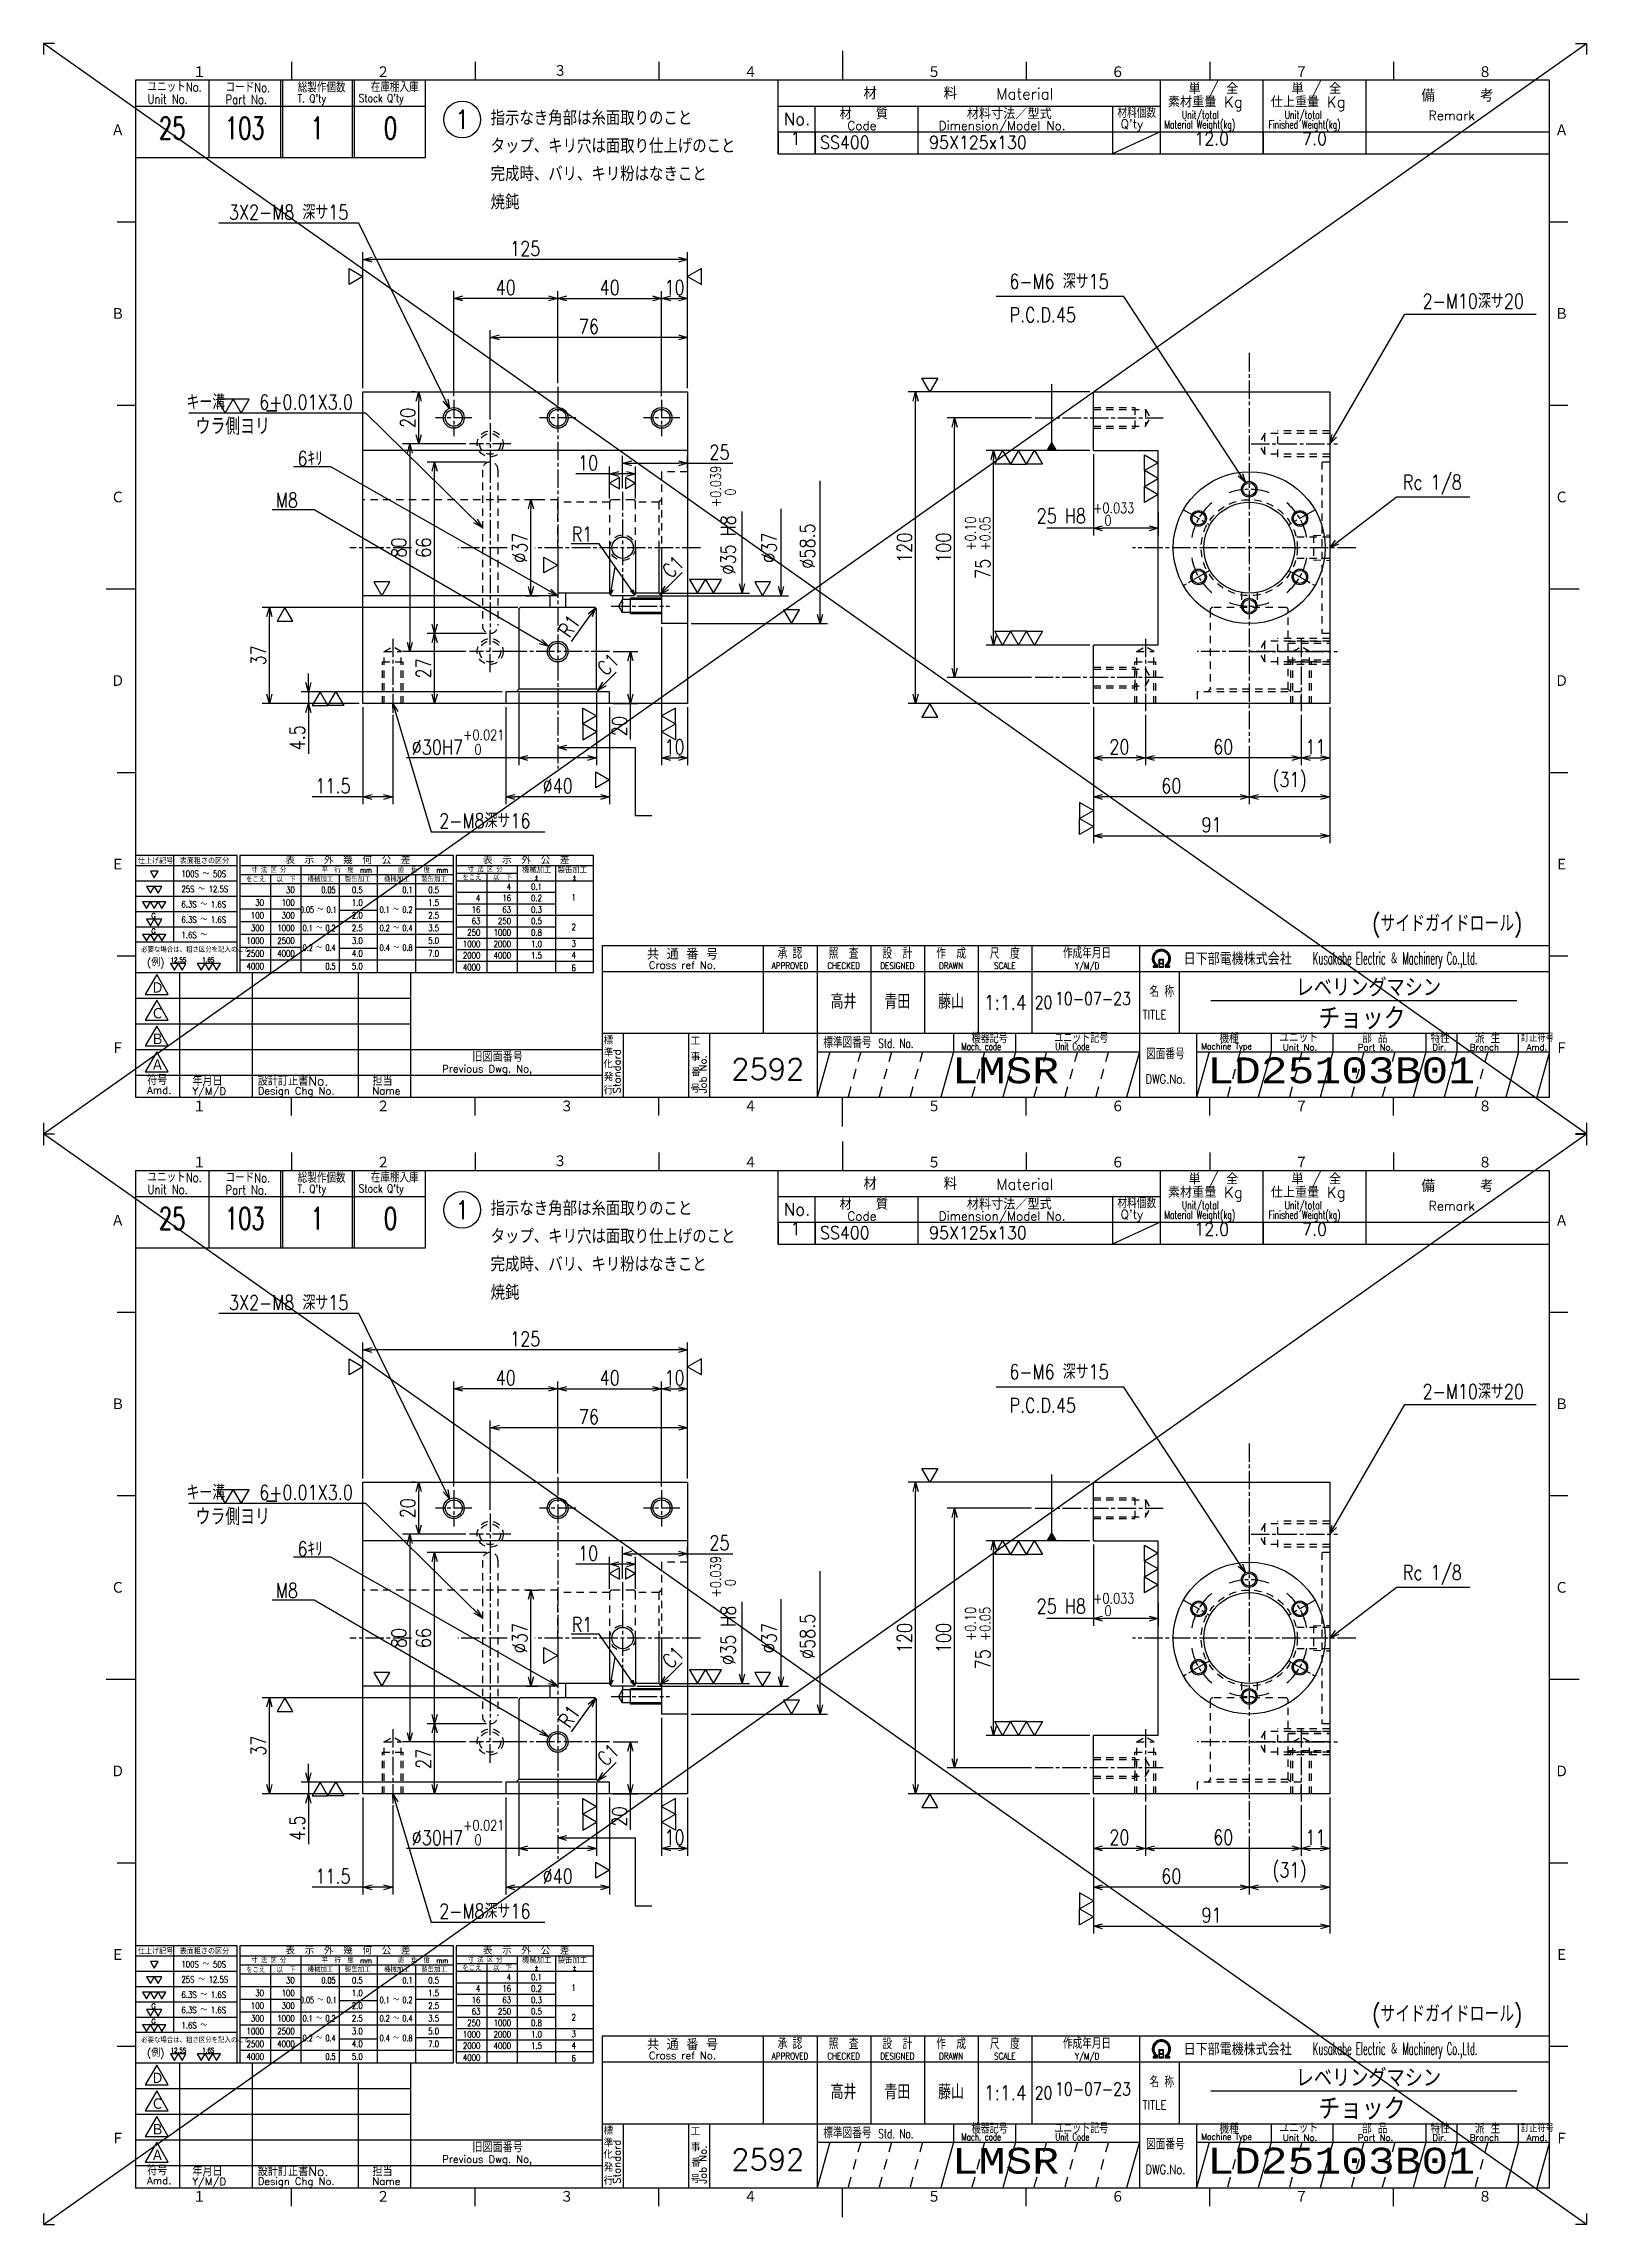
# Model space of a CAD drawing. Extents: x 0 to 1442, y 0 to 840.
# Drawn here: x 0 to 594, y 0 to 840 of the extents above; entities that cross this region are included whole.
import ezdxf
from ezdxf.enums import TextEntityAlignment as Align

# ---------------------------------------------------------------- set-up
doc = ezdxf.new("R2010")
doc.units = 0
doc.header["$LTSCALE"] = 1.4142
for name, pattern in [('GEN3A', [3.5, 2, -1.5]), ('GEN7A', [7.5, 5, -0.75, 1, -0.75]), ('HIDDEN2', [3.5, 2, -1.5])]:
    doc.linetypes.add(name, pattern=pattern)
doc.layers.get('0').update_dxf_attribs({"linetype": 'CONTINUOUS'})
doc.layers.get('DEFPOINTS').update_dxf_attribs({"linetype": 'CONTINUOUS'})
for name, color, linetype in [('2', 5, 'CONTINUOUS'), ('4', 3, 'CONTINUOUS'), ('5', 3, 'CONTINUOUS'), ('6', 52, 'CONTINUOUS'), ('7A', 4, 'GEN7A'), ('8', 1, 'CONTINUOUS'), ('9', 3, 'HIDDEN2'), ('RAHM2', 1, 'CONTINUOUS'), ('RAHM3', 52, 'CONTINUOUS')]:
    doc.layers.add(name, color=color, linetype=linetype)
doc.styles.add('DIMENSION', font='monotxt.shx', dxfattribs={"bigfont": 'bigfont.shx'})
doc.styles.get("Standard").update_dxf_attribs({"font": 'romans.shx', "width": 0.8, "bigfont": 'extfont.shx'})
doc.dimstyles.new('GEN-ISO', dxfattribs={"dimscale": 1.41421, "dimtxt": 4, "dimasz": 2.5, "dimexe": 2, "dimexo": 1, "dimgap": 1, "dimtad": 3, "dimdec": 3, "dimrnd": 0.001, "dimdsep": 46, "dimtxsty": 'Standard', "dimblk": 'OPEN30', "dimcen": 0, "dimclrt": 52, "dimadec": 0, "dimazin": 0, "dimtp": 0.1, "dimtm": 0.1, "dimtfac": 0.6, "dimtdec": 3, "dimtmove": 0, "dimatfit": 3, "dimldrblk": 'OPEN30', "dimfxl": 1, "dimarcsym": 0})
doc.dimstyles.new('GEN-ISO$4', dxfattribs={"dimscale": 1.41421, "dimtxt": 4, "dimasz": 2.5, "dimexe": 2, "dimexo": 1, "dimgap": 1, "dimtad": 3, "dimdec": 3, "dimrnd": 0.001, "dimdsep": 46, "dimtxsty": 'Standard', "dimblk": 'OPEN30', "dimcen": 0, "dimclrt": 52, "dimadec": 0, "dimazin": 0, "dimtp": 0.1, "dimtm": 0.1, "dimtfac": 0.6, "dimtdec": 3, "dimtmove": 0, "dimatfit": 3, "dimldrblk": 'OPEN30', "dimfxl": 1, "dimarcsym": 0})

msp = doc.modelspace()

# ---------------------------------------------------------------- texts
at = {"color": 52, "linetype": 'ByBlock', "char_height": 5.65684, "attachment_point": 5, "rotation": 90}
for s, insert in [('%%C35 H8 \\H4;\\S+0.039^   0;', (261.585, 656.4639)), ('%%C37', (279.3336, 645.8711)), ('%%C58.5', (294.1419, 646.5241)), ('%%C35 H8 \\H4;\\S+0.039^   0;', (261.585, 236.4435)), ('%%C37', (279.3336, 225.8507)), ('%%C58.5', (294.1419, 226.5038))]:
    msp.add_mtext(s, dxfattribs=dict(at, insert=insert))
at = {"layer": '5', "color": 52}
for s, insert, char_height, attachment_point in [('3X2-M8 深サ15', (71.3037, 775.0749), 5.65684, 4), ('6-M6 深サ15', (371.7998, 748.4446), 5.65684, 4), ('2-M10深サ20', (569.9468, 740.8297), 5.65684, 6), ('キー溝 \u3000\u30006+0.01X3.0', (119.0712, 701.9526), 5.65684, 6), ('6ｷﾘ', (97.731, 680.1917), 5.65684, 4), ('Rc 1/8', (546.0183, 670.1571), 5.65684, 6), ('M8', (89.3971, 664.2305), 5.65684, 4), ('2-M8深サ16', (152.2924, 540.6985), 5.65684, 4), ('高井', (303.0141, 471.0365), 5.64, 4), ('青田', (323.6962, 471.0365), 5.64, 4), ('藤山', (344.3782, 471.0365), 5.64, 4), ('3X2-M8 深サ15', (71.3037, 355.0545), 5.65684, 4), ('6-M6 深サ15', (371.7998, 328.4242), 5.65684, 4), ('2-M10深サ20', (569.9468, 320.8093), 5.65684, 6), ('キー溝 \u3000\u30006+0.01X3.0', (119.0712, 281.9322), 5.65684, 6), ('6ｷﾘ', (97.731, 260.1713), 5.65684, 4), ('Rc 1/8', (546.0183, 250.1367), 5.65684, 6), ('M8', (89.3971, 244.2101), 5.65684, 4), ('2-M8深サ16', (152.2924, 120.6782), 5.65684, 4), ('高井', (303.0141, 51.0162), 5.64, 4), ('青田', (323.6962, 51.0162), 5.64, 4), ('藤山', (344.3782, 51.0162), 5.64, 4)]:
    msp.add_mtext(s, dxfattribs=dict(at, insert=insert, char_height=char_height, attachment_point=attachment_point))
at = {"layer": '6'}
for s, height, width, p in [('指示なき角部は糸面取りのこと', 5.6, 0.9, (172.1024, 808.566)), ('タップ、キリ穴は面取り仕上げのこと', 5.6, 0.9, (172.1024, 797.814)), ('完成時、バリ、キリ粉はなきこと', 5.6, 0.9, (172.1024, 787.062)), ('焼鈍', 5.6, 0.9, (172.1024, 776.1825)), ('P.C.D.45', 5.6, 0.8, (371.8894, 732.7434)), ('ウラ側ヨリ', 6.5, 0.8, (58.5057, 689.3737)), ('+0.033', 4, 0.8, (404.0439, 659.1772)), ('  0', 4, 0.8, (404.0439, 654.3772)), ('R1', 5.6, 0.8, (203.3209, 648.2792)), ('(サイドガイドロール)', 6.5, 0.8, (511.57, 497.8686)), ('指示なき角部は糸面取りのこと', 5.6, 0.9, (172.1024, 388.5456)), ('タップ、キリ穴は面取り仕上げのこと', 5.6, 0.9, (172.1024, 377.7936)), ('完成時、バリ、キリ粉はなきこと', 5.6, 0.9, (172.1024, 367.0416)), ('焼鈍', 5.6, 0.9, (172.1024, 356.1621)), ('P.C.D.45', 5.6, 0.8, (371.8894, 312.723)), ('ウラ側ヨリ', 6.5, 0.8, (58.5057, 269.3534)), ('+0.033', 4, 0.8, (404.0439, 239.1568)), ('  0', 4, 0.8, (404.0439, 234.3568)), ('R1', 5.6, 0.8, (203.3209, 228.2589)), ('(サイドガイドロール)', 6.5, 0.8, (511.57, 77.8482))]:
    msp.add_text(s, height=height, dxfattribs=dict(at, width=width)).set_placement(p)
at = {"layer": '6', "text_generation_flag": 2, "width": 0.8}
for p in [(90.7145, 695.7844), (90.7145, 275.7641)]:
    msp.add_text('-', height=6.5, dxfattribs=at).set_placement(p)
at = {"layer": '6', "width": 0.8}
for p in [(241.4948, 633.7382), (216.5249, 596.2198), (241.4948, 213.7178), (216.5249, 176.1995)]:
    msp.add_text('C1', height=5.6, rotation=45, dxfattribs=at).set_placement(p)

# ---------------------------------------------------------------- blocks, each defined once
blk = doc.blocks.new('1A3ﾌﾞﾋﾝ')
at = {"layer": 'RAHM2', "color": 5, "linetype": 'Continuous'}
for p, q in [((3, 297), (0, 297)), ((0, 297), (0, 294)), ((417, 297), (420, 297)), ((420, 297), (420, 294)), ((67.5, 292), (67.5, 287)), ((117.5, 292), (117.5, 287)), ((167.5, 292), (167.5, 287)), ((217.5, 295), (217.5, 287)), ((267.5, 292), (267.5, 287)), ((317.5, 292), (317.5, 287)), ((367.5, 292), (367.5, 287)), ((410, 287), (25, 287)), ((25, 287), (25, 10)), ((104, 266), (104, 287)), ((410, 10), (410, 287)), ((25, 266), (64.5, 266)), ((64.5, 266), (104, 266)), ((20, 248.5), (25, 248.5)), ((410, 248.5), (415, 248.5)), ((20, 198.5), (25, 198.5)), ((410, 198.5), (415, 198.5)), ((17, 148.5), (25, 148.5)), ((410, 148.5), (418, 148.5)), ((20, 98.5), (25, 98.5)), ((410, 98.5), (415, 98.5)), ((20, 48.5), (25, 48.5)), ((410, 48.5), (415, 48.5)), ((25, 10), (410, 10)), ((67.5, 5), (67.5, 10)), ((117.5, 5), (117.5, 10)), ((217.5, 2), (217.5, 10)), ((267.5, 5), (267.5, 10)), ((317.5, 5), (317.5, 10)), ((367.5, 5), (367.5, 10)), ((0, 3), (0, 0)), ((0, 0), (3, 0)), ((420, 0), (417, 0)), ((420, 3), (420, 0))]:
    blk.add_line(p, q, dxfattribs=at)
at = {"layer": 'RAHM2', "color": 7, "linetype": 'Continuous'}
for p, q in [((45, 287), (45, 266)), ((64.5, 287), (64.5, 266)), ((65, 287), (65, 266)), ((84, 287), (84, 266)), ((84.5, 287), (84.5, 266)), ((200, 267), (200, 287)), ((304, 287), (304, 267)), ((332, 267), (332, 287)), ((360, 287), (360, 267)), ((25, 280), (64.5, 280)), ((64.5, 280), (104, 280)), ((200, 280), (304, 280)), ((210, 267), (210, 280)), ((238, 280), (238, 267)), ((291, 280), (291, 267)), ((200, 273), (410, 273)), ((200, 267), (410, 267)), ((195.93, 51.26), (195.93, 27.42)), ((210.55, 51.26), (210.55, 10)), ((225.18, 51.26), (225.18, 27.42)), ((239.8, 51.26), (239.8, 27.42)), ((254.43, 51.26), (254.43, 27.42)), ((269.05, 51.26), (269.05, 27.42)), ((298.3, 51.26), (298.3, 10)), ((25, 44), (100, 44)), ((37, 44), (37, 10)), ((56.8, 44), (56.8, 10)), ((85.6, 44), (85.6, 10)), ((100, 10), (100, 44)), ((152.05, 44.26), (410, 44.26)), ((269.05, 44.26), (269.05, 27.42)), ((298.3, 44.26), (298.3, 44.26)), ((309.17, 44.26), (309.17, 27.42)), ((25, 37), (100, 37)), ((25, 30), (100, 30)), ((152.05, 27.42), (410, 27.42)), ((157.77, 27.42), (157.77, 10)), ((175.59, 27.42), (175.59, 10)), ((181.3, 27.42), (181.3, 10)), ((247.73, 27.42), (247.73, 22.42)), ((264.59, 27.42), (264.59, 22.42)), ((313.83, 27.42), (313.83, 10)), ((334.15, 27.42), (334.15, 22.42)), ((351, 27.42), (351, 22.42)), ((376.29, 27.42), (376.29, 22.42)), ((384.72, 27.42), (384.72, 22.42)), ((401.57, 22.42), (401.57, 27.42)), ((25, 23), (100, 23)), ((100, 23), (152.05, 23)), ((210.55, 22.42), (298.3, 22.42)), ((313.83, 22.42), (410, 22.42)), ((25, 16), (100, 16)), ((100, 16), (152.05, 16)), ((167.5, 5), (167.5, 10))]:
    blk.add_line(p, q, dxfattribs=at)
at = {"layer": 'RAHM2', "color": 3, "linetype": 'Continuous'}
for p, q in [((317.73, 36.35), (401.03, 36.35)), ((214.02, 22.42), (210.55, 10)), ((247.73, 22.42), (244.26, 10)), ((264.59, 22.42), (261.12, 10)), ((298.3, 22.42), (294.83, 10)), ((334.15, 22.42), (330.68, 10)), ((351, 22.42), (347.54, 10)), ((376.29, 22.42), (372.82, 10)), ((384.72, 22.42), (381.25, 10)), ((410, 22.42), (406.54, 10))]:
    blk.add_line(p, q, dxfattribs=at)
at = {"layer": 'RAHM2', "color": 3, "linetype": 'GEN3A'}
for p, q in [((222.44, 22.42), (218.98, 10)), ((230.87, 22.42), (227.41, 10)), ((239.3, 22.42), (235.84, 10)), ((256.16, 22.42), (252.69, 10)), ((273.01, 22.42), (269.55, 10)), ((281.44, 22.42), (277.98, 10)), ((289.87, 22.42), (286.41, 10)), ((325.72, 22.42), (322.25, 10)), ((342.57, 22.42), (339.11, 10)), ((359.43, 22.42), (355.97, 10)), ((367.86, 22.42), (364.39, 10)), ((393.14, 22.42), (389.68, 10))]:
    blk.add_line(p, q, dxfattribs=at)
at = {"layer": 'RAHM2', "color": 5, "linetype": 'Continuous'}
blk.add_lwpolyline([(410, 51.26), (152.05, 51.26), (152.05, 10)], dxfattribs=at)
at = {"layer": 'RAHM2', "color": 7, "linetype": 'Continuous'}
for points in [[(30.79, 43.41), (27.65, 37.97), (33.92, 37.97)], [(30.79, 36.41), (27.65, 30.97), (33.92, 30.97)], [(30.79, 29.41), (27.65, 23.97), (33.92, 23.97)], [(30.79, 22.41), (27.65, 16.97), (33.92, 16.97)]]:
    blk.add_lwpolyline(points, close=True, dxfattribs=at)
for points in [[(302.02, 45.4), (303.22, 45.4), (303.22, 46.01)], [(302.02, 45.58), (302.97, 45.58), (302.97, 45.91)], [(302.72, 45.82), (302.72, 45.75), (302.02, 45.75), (302.02, 45.4)], [(303.62, 47.51), (303.62, 45.4), (304.92, 45.4), (304.92, 47.51), (303.62, 47.51)], [(303.77, 47.36), (303.77, 46.53), (304.77, 46.53), (304.77, 47.36), (303.77, 47.36)], [(304.77, 46.38), (304.77, 45.55), (303.77, 45.55), (303.77, 46.38), (304.77, 46.38)], [(305.32, 45.98), (305.32, 45.4), (306.58, 45.4), (306.58, 45.75), (305.85, 45.75), (305.85, 45.8)], [(305.57, 45.87), (305.57, 45.58), (306.58, 45.58)]]:
    blk.add_lwpolyline(points, dxfattribs=at)
at = {"layer": 'RAHM2', "color": 3, "linetype": 'Continuous'}
for points in [[(317.29, 22.42), (313.83, 10)], [(401.57, 22.42), (401.57, 22.42), (398.11, 10)]]:
    blk.add_lwpolyline(points, dxfattribs=at)
at = {"layer": 'RAHM2', "color": 7, "linetype": 'Continuous'}
for radius, start, end in [(2.5, 308.27062, 230.89517), (2.28, 303.99488, 234.40132), (2.06, 299.8294, 238.47562)]:
    blk.add_arc((304.3, 47.76), radius, start, end, dxfattribs=at)
at = {"layer": 'RAHM2', "color": 5, "linetype": 'Continuous'}
blk.add_text('３', height=3.31, dxfattribs=at).set_placement((140.6, 289.58), align=Align.MIDDLE)
at = {"layer": 'RAHM2', "color": 7, "linetype": 'Continuous'}
for s, height, width, p in [('ユニットNo.', 2.5, 0.8, (28.29, 283.92)), ('コードNo.', 2.5, 0.8, (49.52, 283.81)), ('総製作個数', 2.5, 0.8, (69.17, 283.72)), ('在庫棚入庫', 2.5, 0.8, (89.08, 283.82)), ('Unit No.', 2.5, 0.8, (28.29, 280.64)), ('Part No.', 2.5, 0.8, (49.52, 280.53)), ("T. Q'ty", 2.2, 0.8, (69.17, 280.96)), ("Stock Q'ty", 2.2, 0.8, (85.8, 281.06)), ('材料個数', 3, 0.8, (292.32, 276.75)), ('Material Weight(kg)', 2.2, 0.68, (305.1, 273.86)), ('Unit/total', 2.2, 0.7, (309.86, 276.49)), ('Finished Weight(kg)', 2.2, 0.68, (333.46, 273.86)), ('Unit/total', 2.2, 0.7, (337.86, 276.49)), ('作成年月日', 3, 0.7, (277.49, 47.82)), ('Kusakabe Electric ＆ Machinery Co.,Ltd.', 3.3108, 0.5, (345.56, 46.19)), ('Y/M/D', 1.8, 0.8, (280.79, 44.87)), ('20', 3.5, 0.8, (269.81, 34.08)), ('名 称', 3, 0.7, (301.06, 37.33)), ('TITLE', 2.5, 0.8, (299.18, 31.25)), ('標準図番号', 3, 0.7, (212.26, 23.44)), ('Std. No.', 2.5, 0.7, (227.23, 23.44)), ('Mach. code', 2, 0.7, (249.86, 22.83)), ('機器記号', 2.5, 0.7, (252.65, 24.77)), ('ユニット記号', 2.5, 0.7, (275.14, 24.85)), ('Unit Code', 2, 0.7, (275.45, 22.83)), ('Machine Type', 1.7, 0.9, (315.15, 23.05)), ('訂正符号', 2, 0.8, (402.2, 25.16)), ('図面番号', 3, 0.7, (300.15, 20.37))]:
    blk.add_text(s, height=height, dxfattribs=dict(at, width=width)).set_placement(p)
at = {"layer": 'RAHM2', "color": 5, "linetype": 'Continuous'}
for s, p in [('１', (40.6, 287.58)), ('２', (90.6, 287.58)), ('４', (190.6, 287.58)), ('５', (240.6, 287.58)), ('６', (290.6, 287.58)), ('７', (340.6, 287.58)), ('８', (390.6, 287.58)), ('Ａ', (18.36, 271.74)), ('Ａ', (411.44, 271.74)), ('Ｂ', (18.36, 221.74)), ('Ｂ', (411.44, 221.74)), ('Ｃ', (18.36, 171.74)), ('Ｃ', (411.44, 171.74)), ('Ｄ', (18.36, 121.74)), ('Ｄ', (411.44, 121.74)), ('Ｅ', (18.36, 71.74)), ('Ｅ', (411.44, 71.74)), ('Ｆ', (18.36, 21.74)), ('Ｆ', (411.44, 21.74)), ('１', (40.6, 5.87)), ('２', (90.6, 5.87)), ('３', (140.6, 5.87)), ('４', (190.6, 5.87)), ('５', (240.6, 5.87)), ('６', (290.6, 5.87)), ('７', (340.6, 5.87)), ('８', (390.6, 5.87))]:
    blk.add_text(s, height=3.31, dxfattribs=at).set_placement(p)
at = {"layer": 'RAHM2', "color": 7, "linetype": 'Continuous'}
for s, height, p in [('材\u3000\u3000\u3000\u3000\u3000料', 3.311, (223.18, 281.82)), ('単 / 全', 3, (311.71, 283.26)), ('単 / 全', 3, (339.71, 283.26)), ('材\u3000\u3000質', 3, (216.68, 276.39)), ('材料寸法／型式', 3, (251.33, 276.39)), ('Material', 3, (259.34, 281.82)), ('素材重量 Kg', 3, (306.08, 279.63)), ('仕上重量 Kg', 3, (334.08, 279.63)), ('備     考', 3.311, (375.08, 281.21)), ('No.', 3.311, (201.5, 274.82)), ('Code', 2.4, (218.82, 273.45)), ('Dimension/Model No.', 2.4, (243.65, 273.45)), ("Q'ty", 2.4, (293.19, 273.93)), ('Remark', 2.5, (377.03, 276.16)), ('Ｄ', 3.2, (29.23, 38.2)), ('Ｃ', 3.2, (29.23, 31.2)), ('Ｂ', 3.2, (29.23, 24.2)), ('標', 2, (152.44, 24.43)), ('工', 2, (176.15, 24.24)), ('機種', 2.4, (320.08, 24.76)), ('ユニット', 2.4, (336.39, 24.96)), ('Unit No.', 1.7, (337.39, 22.76)), ('Part No.', 1.7, (357.81, 22.76)), ('部 品', 2.4, (358.93, 24.79)), ('特性', 2.4, (377.55, 24.78)), ('Dir.', 1.7, (378.09, 22.76)), ('Branch', 1.7, (388.28, 22.76)), ('派 生', 2.4, (389.65, 24.72)), ('Amd.', 1.7, (403.74, 22.76)), ('Ａ', 3.2, (29.23, 17.2)), ('Previous Dwg. No,', 2, (108.5, 16.75)), ('旧図面番号', 2.5, (116.71, 19.69)), ('化', 2, (152.37, 17.95)), ('準', 2, (152.47, 21.11)), ('事', 2, (176.17, 19.92)), ('番', 2, (176.31, 15.76)), ('Amd.', 2, (28.17, 10.93)), ('符号', 2.5, (28.17, 13.37)), ('Y/M/D', 2, (40.49, 10.7)), ('年月日', 2.5, (40.49, 13.14)), ('設計訂正書No.', 2.5, (58.29, 13.18)), ('Design Chg No.', 2, (58.29, 10.75)), ('担当', 2.5, (89.5, 13.18)), ('Name', 2, (89.5, 10.75)), ('行', 2, (152.46, 10.82)), ('発', 2, (152.46, 14.47)), ('号', 2, (176.11, 11.28))]:
    blk.add_text(s, height=height, dxfattribs=at).set_placement(p)
for s, height, p in [('共 通 番 号', 3, (173.93, 49.14)), ('Cross ref No.', 2, (173.93, 46.01))]:
    blk.add_text(s, height=height, dxfattribs=at).set_placement(p, align=Align.MIDDLE)
for s, height, width, p in [('承 認', 3, 0.7, (203.18, 49.35)), ('照  査', 3, 0.7, (217.8, 49.35)), ('設  計', 3, 0.7, (232.43, 49.35)), ('作  成', 3, 0.7, (247.05, 49.35)), ('尺  度', 3, 0.7, (261.67, 49.35)), ('APPROVED', 1.8, 0.8, (203.18, 45.85)), ('CHECKED', 1.8, 0.8, (217.8, 45.85)), ('DESIGNED', 1.8, 0.8, (232.43, 45.85)), ('DRAWN', 1.8, 0.8, (247.05, 45.85)), ('SCALE', 1.8, 0.8, (261.67, 45.85)), ('DWG.No.', 2.5, 0.8, (305.41, 14.96))]:
    blk.add_text(s, height=height, dxfattribs=dict(at, width=width)).set_placement(p, align=Align.MIDDLE)
at = {"layer": 'RAHM2', "color": 7, "linetype": 'Continuous', "width": 0.844147}
blk.add_text('日下部電機株式会社', height=3.311, dxfattribs=at).set_placement((310.35, 46.06), (339.79, 46.06), align=Align.FIT)
at = {"layer": 'RAHM2', "color": 7, "linetype": 'Continuous'}
for s, p in [('Standard', (157.07, 11.05)), ('Job No.', (180.5, 11.05))]:
    blk.add_text(s, height=2, rotation=90, dxfattribs=at).set_placement(p)
at = {"layer": 'RAHM2', "color": 5, "linetype": 'Continuous', "width": 0.7}
for tag, p in [('HEADER3', (35, 274.01)), ('HEADER4', (54.75, 274)), ('HEADER15', (74.49, 274)), ('HEADER16', (94.43, 274))]:
    blk.add_attdef(tag, text='', height=6, dxfattribs=at).set_placement(p, align=Align.MIDDLE)
at = {"layer": 'RAHM2', "color": 7, "linetype": 'Continuous'}
blk.add_attdef('HEADER5', text='', height=2.5, dxfattribs=at).set_placement((63.69, 267.1), align=Align.BOTTOM_RIGHT)
for tag, height, width, p in [('HEADER1', 5, 0.9, (359.12, 40.15)), ('HEADER7', 5, 0.8, (174.38, 35.8)), ('GEN-TITLE-SCA', 4, 0.85, (261.79, 35.85)), ('HEADER2', 6, 0.9, (358.89, 31.68)), ('HEADER11', 3.2, 0.63, (46.91, 19.38)), ('HEADER9', 3.33, 0.8, (71.4, 19.2)), ('HEADER10', 3.5, 0.8, (92.57, 19.22)), ('HEADER14', 3.31, 0.8, (126.54, 12.82))]:
    blk.add_attdef(tag, text='', height=height, dxfattribs=dict(at, width=width)).set_placement(p, align=Align.MIDDLE)
at = {"layer": 'RAHM2', "color": 7, "linetype": 'Continuous', "width": 0.8}
blk.add_attdef('GEN-TITLE-DAT', text='', height=3.5, dxfattribs=at).set_placement((275.35, 34.1), align=Align.BOTTOM_LEFT)
at = {"layer": 'RAHM2', "color": 5, "linetype": 'Continuous'}
blk.add_attdef('HEADER6', text='', height=5.8, dxfattribs=at).set_placement((207.09, 13.03), align=Align.BOTTOM_RIGHT)
at = {"layer": 'RAHM2', "color": 5, "linetype": 'Continuous', "style": 'DIMENSION', "width": 1.2}
for tag, p in [('HEADER13', (213.56, 11.75)), ('HEADER12', (247.26, 11.72)), ('GEN-TITLE-DWG', (316.79, 11.74))]:
    blk.add_attdef(tag, text='', height=7.02, dxfattribs=at).set_placement(p, align=Align.BOTTOM_LEFT)
blk.add_attdef('HEADER8', text='', height=7.02, dxfattribs=at).set_placement((406.69, 11.71), align=Align.BOTTOM_RIGHT)
blk = doc.blocks.new('STDBUHIN')
at = {"color": 7}
for p, q in [((0, 0), (0, -6)), ((10, 0), (10, -6)), ((38, 0), (38, -6)), ((91, 0), (91, -6)), ((104, 0), (104, -6)), ((132, 0), (132, -6)), ((160, 0), (160, -6)), ((0, -6), (210, -6))]:
    blk.add_line(p, q, dxfattribs=at)
at = {"layer": 'RAHM3', "color": 7, "width": 0.9}
for tag, p in [('1GENST', (4.710911, -4.609434)), ('4GENST', (96.434633, -4.658422)), ('5GENST', (118, -4.729)), ('6GENST', (146, -4.729))]:
    blk.add_attdef(tag, text='', height=3.5, dxfattribs=at).set_placement(p, align=Align.BOTTOM_CENTER)
at = {"layer": 'RAHM3', "color": 7}
for tag, p, width in [('2GENST', (11.373533, -4.658422), 0.8), ('3GENST', (41.070972, -4.658422), 0.8), ('7GENST', (162.759538, -4.671383), 0.9)]:
    blk.add_attdef(tag, p, '', height=3.5, dxfattribs=dict(at, width=width))
blk = doc.blocks.new('_Open30')
at = {"color": 0, "linetype": 'ByBlock', "lineweight": -2}
for p, q in [((-1, 0.27), (0, 0)), ((0, 0), (-1, -0.27)), ((0, 0), (-1, 0))]:
    blk.add_line(p, q, dxfattribs=at)
blk = doc.blocks.new('*D15')
at = {"layer": '5', "color": 0, "lineweight": -2, "transparency": 16777216}
for p, q in [((402.76, 285.85), (332.9, 285.85)), ((335.73, 169.38), (335.73, 282.31)), ((402.76, 165.85), (332.9, 165.85))]:
    blk.add_line(p, q, dxfattribs=at)
at = {"layer": 'DEFPOINTS', "color": 0, "transparency": 16777216}
for p in [(335.73, 285.85), (404.17, 285.85), (404.17, 165.85)]:
    blk.add_point(p, dxfattribs=at)
at = {"layer": '5', "color": 0, "lineweight": -2, "transparency": 16777216, "xscale": 3.535525, "yscale": 3.535525, "zscale": 3.535525}
for p, rotation in [((335.73, 285.85), 90), ((335.73, 165.85), 270)]:
    blk.add_blockref('_Open30', p, dxfattribs=dict(at, rotation=rotation))
at = {"layer": '5', "color": 52, "transparency": 16777216, "insert": (331.49, 225.85), "char_height": 5.657, "attachment_point": 5, "rotation": 90}
blk.add_mtext('120', dxfattribs=at)
blk = doc.blocks.new('*D14')
at = {"layer": '5', "color": 0, "lineweight": -2, "transparency": 16777216}
for p, q in [((380.32, 275.85), (347.9, 275.85)), ((350.73, 179.38), (350.73, 272.31)), ((380.32, 175.85), (347.9, 175.85))]:
    blk.add_line(p, q, dxfattribs=at)
at = {"layer": 'DEFPOINTS', "color": 0, "transparency": 16777216}
for p in [(350.73, 275.85), (381.73, 275.85), (381.73, 175.85)]:
    blk.add_point(p, dxfattribs=at)
at = {"layer": '5', "color": 0, "lineweight": -2, "transparency": 16777216, "xscale": 3.535525, "yscale": 3.535525, "zscale": 3.535525}
for p, rotation in [((350.73, 275.85), 90), ((350.73, 175.85), 270)]:
    blk.add_blockref('_Open30', p, dxfattribs=dict(at, rotation=rotation))
at = {"layer": '5', "color": 52, "transparency": 16777216, "insert": (346.49, 225.85), "char_height": 5.657, "attachment_point": 5, "rotation": 90}
blk.add_mtext('100', dxfattribs=at)
blk = doc.blocks.new('*D13')
at = {"layer": '5', "color": 0, "lineweight": -2, "transparency": 16777216}
for p, q in [((402.76, 263.35), (362.9, 263.35)), ((365.73, 191.88), (365.73, 259.81)), ((402.76, 188.35), (362.9, 188.35))]:
    blk.add_line(p, q, dxfattribs=at)
at = {"layer": 'DEFPOINTS', "color": 0, "transparency": 16777216}
for p in [(365.73, 263.35), (404.17, 263.35), (404.17, 188.35)]:
    blk.add_point(p, dxfattribs=at)
at = {"layer": '5', "color": 0, "lineweight": -2, "transparency": 16777216, "xscale": 3.535525, "yscale": 3.535525, "zscale": 3.535525}
for p, rotation in [((365.73, 263.35), 90), ((365.73, 188.35), 270)]:
    blk.add_blockref('_Open30', p, dxfattribs=dict(at, rotation=rotation))
at = {"layer": '5', "color": 52, "transparency": 16777216, "insert": (359.65, 225.85), "char_height": 5.6568, "attachment_point": 5, "rotation": 90}
blk.add_mtext('75 \\H4;\\S+0.10^ +0.05;', dxfattribs=at)
blk = doc.blocks.new('*D27')
at = {"layer": '5', "color": 0, "lineweight": -2, "transparency": 16777216}
for p, q in [((404.17, 164.43), (404.17, 142.02)), ((424.17, 161.43), (424.17, 142.02)), ((420.64, 144.85), (407.71, 144.85))]:
    blk.add_line(p, q, dxfattribs=at)
at = {"layer": 'DEFPOINTS', "color": 0, "transparency": 16777216}
for p in [(404.17, 165.85), (424.17, 162.85), (404.17, 144.85)]:
    blk.add_point(p, dxfattribs=at)
at = {"layer": '5', "color": 0, "lineweight": -2, "transparency": 16777216, "xscale": 3.535525, "yscale": 3.535525, "zscale": 3.535525, "rotation": 180}
blk.add_blockref('_Open30', (404.17, 144.85), dxfattribs=at)
at = {"layer": '5', "color": 0, "lineweight": -2, "transparency": 16777216, "xscale": 3.535525, "yscale": 3.535525, "zscale": 3.535525}
blk.add_blockref('_Open30', (424.17, 144.85), dxfattribs=at)
at = {"layer": '5', "color": 52, "transparency": 16777216, "insert": (414.17, 149.09), "char_height": 5.657, "attachment_point": 5}
blk.add_mtext('20', dxfattribs=at)
blk = doc.blocks.new('*D18')
at = {"layer": '5', "color": 0, "lineweight": -2, "transparency": 16777216}
for p, q in [((404.17, 164.43), (404.17, 127.02)), ((464.17, 149.43), (464.17, 127.02)), ((460.64, 129.85), (407.71, 129.85))]:
    blk.add_line(p, q, dxfattribs=at)
at = {"layer": 'DEFPOINTS', "color": 0, "transparency": 16777216}
for p in [(404.17, 165.85), (464.17, 150.85), (404.17, 129.85)]:
    blk.add_point(p, dxfattribs=at)
at = {"layer": '5', "color": 0, "lineweight": -2, "transparency": 16777216, "xscale": 3.535525, "yscale": 3.535525, "zscale": 3.535525, "rotation": 180}
blk.add_blockref('_Open30', (404.17, 129.85), dxfattribs=at)
at = {"layer": '5', "color": 0, "lineweight": -2, "transparency": 16777216, "xscale": 3.535525, "yscale": 3.535525, "zscale": 3.535525}
blk.add_blockref('_Open30', (464.17, 129.85), dxfattribs=at)
at = {"layer": '5', "color": 52, "transparency": 16777216, "insert": (434.17, 134.09), "char_height": 5.657, "attachment_point": 5}
blk.add_mtext('60', dxfattribs=at)
blk = doc.blocks.new('*D17')
at = {"layer": '5', "color": 0, "lineweight": -2, "transparency": 16777216}
for p, q in [((404.17, 159.43), (404.17, 112.02)), ((495.17, 159.43), (495.17, 112.02)), ((407.71, 114.85), (491.64, 114.85))]:
    blk.add_line(p, q, dxfattribs=at)
at = {"layer": 'DEFPOINTS', "color": 0, "transparency": 16777216}
for p in [(404.17, 160.85), (495.17, 160.85), (495.17, 114.85)]:
    blk.add_point(p, dxfattribs=at)
at = {"layer": '5', "color": 0, "lineweight": -2, "transparency": 16777216, "xscale": 3.535525, "yscale": 3.535525, "zscale": 3.535525, "rotation": 180}
blk.add_blockref('_Open30', (404.17, 114.85), dxfattribs=at)
at = {"layer": '5', "color": 0, "lineweight": -2, "transparency": 16777216, "xscale": 3.535525, "yscale": 3.535525, "zscale": 3.535525}
blk.add_blockref('_Open30', (495.17, 114.85), dxfattribs=at)
at = {"layer": '5', "color": 52, "transparency": 16777216, "insert": (449.67, 119.09), "char_height": 5.657, "attachment_point": 5}
blk.add_mtext('91', dxfattribs=at)
blk = doc.blocks.new('*D29')
at = {"layer": '5', "color": 0, "lineweight": -2, "transparency": 16777216}
for p, q in [((484.17, 161.43), (484.17, 142.02)), ((495.17, 164.43), (495.17, 142.02)), ((487.71, 144.85), (491.64, 144.85))]:
    blk.add_line(p, q, dxfattribs=at)
at = {"layer": 'DEFPOINTS', "color": 0, "transparency": 16777216}
for p in [(484.17, 162.85), (495.17, 165.85), (495.17, 144.85)]:
    blk.add_point(p, dxfattribs=at)
at = {"layer": '5', "color": 0, "lineweight": -2, "transparency": 16777216, "xscale": 3.535525, "yscale": 3.535525, "zscale": 3.535525, "rotation": 180}
blk.add_blockref('_Open30', (484.17, 144.85), dxfattribs=at)
at = {"layer": '5', "color": 0, "lineweight": -2, "transparency": 16777216, "xscale": 3.535525, "yscale": 3.535525, "zscale": 3.535525}
blk.add_blockref('_Open30', (495.17, 144.85), dxfattribs=at)
at = {"layer": '5', "color": 52, "transparency": 16777216, "insert": (489.67, 149.09), "char_height": 5.657, "attachment_point": 5}
blk.add_mtext('11', dxfattribs=at)
blk = doc.blocks.new('*D28')
at = {"layer": '5', "color": 0, "lineweight": -2, "transparency": 16777216}
for p, q in [((424.17, 161.43), (424.17, 142.02)), ((484.17, 161.43), (484.17, 142.02)), ((480.64, 144.85), (427.71, 144.85))]:
    blk.add_line(p, q, dxfattribs=at)
at = {"layer": 'DEFPOINTS', "color": 0, "transparency": 16777216}
for p in [(424.17, 162.85), (484.17, 162.85), (424.17, 144.85)]:
    blk.add_point(p, dxfattribs=at)
at = {"layer": '5', "color": 0, "lineweight": -2, "transparency": 16777216, "xscale": 3.535525, "yscale": 3.535525, "zscale": 3.535525, "rotation": 180}
blk.add_blockref('_Open30', (424.17, 144.85), dxfattribs=at)
at = {"layer": '5', "color": 0, "lineweight": -2, "transparency": 16777216, "xscale": 3.535525, "yscale": 3.535525, "zscale": 3.535525}
blk.add_blockref('_Open30', (484.17, 144.85), dxfattribs=at)
at = {"layer": '5', "color": 52, "transparency": 16777216, "insert": (454.17, 149.09), "char_height": 5.657, "attachment_point": 5}
blk.add_mtext('60', dxfattribs=at)
blk = doc.blocks.new('*D19')
at = {"layer": '5', "color": 0, "lineweight": -2, "transparency": 16777216}
for p, q in [((495.17, 164.43), (495.17, 127.02)), ((464.17, 149.43), (464.17, 127.02)), ((491.64, 129.85), (467.71, 129.85))]:
    blk.add_line(p, q, dxfattribs=at)
at = {"layer": 'DEFPOINTS', "color": 0, "transparency": 16777216}
for p in [(495.17, 165.85), (464.17, 150.85), (464.17, 129.85)]:
    blk.add_point(p, dxfattribs=at)
at = {"layer": '5', "color": 0, "lineweight": -2, "transparency": 16777216, "xscale": 3.535525, "yscale": 3.535525, "zscale": 3.535525, "rotation": 180}
blk.add_blockref('_Open30', (464.17, 129.85), dxfattribs=at)
at = {"layer": '5', "color": 0, "lineweight": -2, "transparency": 16777216, "xscale": 3.535525, "yscale": 3.535525, "zscale": 3.535525}
blk.add_blockref('_Open30', (495.17, 129.85), dxfattribs=at)
at = {"layer": '5', "color": 52, "transparency": 16777216, "insert": (479.67, 135.57), "char_height": 5.657, "attachment_point": 5}
blk.add_mtext('(31)', dxfattribs=at)
blk = doc.blocks.new('*D16')
at = {"layer": '5', "color": 0, "lineweight": -2, "transparency": 16777216}
for p, q in [((404.17, 261.93), (404.17, 230.52)), ((429.17, 239.43), (429.17, 230.52)), ((425.64, 233.35), (407.71, 233.35))]:
    blk.add_line(p, q, dxfattribs=at)
at = {"layer": 'DEFPOINTS', "color": 0, "transparency": 16777216}
for p in [(404.17, 263.35), (429.17, 240.85), (404.17, 233.35)]:
    blk.add_point(p, dxfattribs=at)
at = {"layer": '5', "color": 0, "lineweight": -2, "transparency": 16777216, "xscale": 3.535525, "yscale": 3.535525, "zscale": 3.535525, "rotation": 180}
blk.add_blockref('_Open30', (404.17, 233.35), dxfattribs=at)
at = {"layer": '5', "color": 0, "lineweight": -2, "transparency": 16777216, "xscale": 3.535525, "yscale": 3.535525, "zscale": 3.535525}
blk.add_blockref('_Open30', (429.17, 233.35), dxfattribs=at)
at = {"layer": '5', "color": 52, "transparency": 16777216, "insert": (391.82, 238.11), "char_height": 5.657, "attachment_point": 5}
blk.add_mtext('25 H8', dxfattribs=at)
blk = doc.blocks.new('*D22')
at = {"layer": '5', "color": 0, "lineweight": -2, "transparency": 16777216}
for p, q in [((162.51, 265.85), (138.16, 265.85)), ((140.99, 262.31), (140.99, 189.38)), ((162.51, 185.85), (138.16, 185.85))]:
    blk.add_line(p, q, dxfattribs=at)
at = {"layer": 'DEFPOINTS', "color": 0, "transparency": 16777216}
for p in [(163.92, 265.85), (140.99, 185.85), (163.92, 185.85)]:
    blk.add_point(p, dxfattribs=at)
at = {"layer": '5', "color": 0, "lineweight": -2, "transparency": 16777216, "xscale": 3.535525, "yscale": 3.535525, "zscale": 3.535525}
for p, rotation in [((140.99, 265.85), 90), ((140.99, 185.85), 270)]:
    blk.add_blockref('_Open30', p, dxfattribs=dict(at, rotation=rotation))
at = {"layer": '5', "color": 52, "transparency": 16777216, "insert": (136.74, 225.85), "char_height": 5.657, "attachment_point": 5, "rotation": 90}
blk.add_mtext('80', dxfattribs=at)
blk = doc.blocks.new('*D24')
at = {"layer": '5', "color": 0, "lineweight": -2, "transparency": 16777216}
for p, q in [((122.92, 164.43), (122.92, 127.02)), ((134.42, 161.43), (134.42, 127.02)), ((122.92, 129.85), (103.41, 129.85)), ((130.88, 129.85), (126.46, 129.85))]:
    blk.add_line(p, q, dxfattribs=at)
at = {"layer": 'DEFPOINTS', "color": 0, "transparency": 16777216}
for p in [(122.92, 165.85), (134.42, 162.85), (122.92, 129.85)]:
    blk.add_point(p, dxfattribs=at)
at = {"layer": '5', "color": 0, "lineweight": -2, "transparency": 16777216, "xscale": 3.535525, "yscale": 3.535525, "zscale": 3.535525, "rotation": 180}
blk.add_blockref('_Open30', (122.92, 129.85), dxfattribs=at)
at = {"layer": '5', "color": 0, "lineweight": -2, "transparency": 16777216, "xscale": 3.535525, "yscale": 3.535525, "zscale": 3.535525}
blk.add_blockref('_Open30', (134.42, 129.85), dxfattribs=at)
at = {"layer": '5', "color": 52, "transparency": 16777216, "insert": (111.4, 134.09), "char_height": 5.657, "attachment_point": 5}
blk.add_mtext('11.5', dxfattribs=at)
blk = doc.blocks.new('*D6')
at = {"layer": '5', "color": 0, "lineweight": -2, "transparency": 16777216}
for p, q in [((182.51, 202.85), (84.09, 202.85)), ((86.92, 169.38), (86.92, 199.31)), ((121.51, 165.85), (84.09, 165.85))]:
    blk.add_line(p, q, dxfattribs=at)
at = {"layer": 'DEFPOINTS', "color": 0, "transparency": 16777216}
for p in [(86.92, 202.85), (183.92, 202.85), (122.92, 165.85)]:
    blk.add_point(p, dxfattribs=at)
at = {"layer": '5', "color": 0, "lineweight": -2, "transparency": 16777216, "xscale": 3.535525, "yscale": 3.535525, "zscale": 3.535525}
for p, rotation in [((86.92, 202.85), 90), ((86.92, 165.85), 270)]:
    blk.add_blockref('_Open30', p, dxfattribs=dict(at, rotation=rotation))
at = {"layer": '5', "color": 52, "transparency": 16777216, "insert": (82.68, 184.35), "char_height": 5.657, "attachment_point": 5, "rotation": 90}
blk.add_mtext('37', dxfattribs=at)
blk = doc.blocks.new('*D5')
at = {"layer": '5', "color": 0, "lineweight": -2, "transparency": 16777216}
for p, q in [((101.92, 173.88), (101.92, 177.42)), ((176.51, 170.35), (99.09, 170.35)), ((101.92, 170.35), (101.92, 165.85)), ((121.51, 165.85), (99.09, 165.85)), ((101.92, 162.31), (101.92, 146.47))]:
    blk.add_line(p, q, dxfattribs=at)
at = {"layer": 'DEFPOINTS', "color": 0, "transparency": 16777216}
for p in [(177.92, 170.35), (101.92, 165.85), (122.92, 165.85)]:
    blk.add_point(p, dxfattribs=at)
at = {"layer": '5', "color": 0, "lineweight": -2, "transparency": 16777216, "xscale": 3.535525, "yscale": 3.535525, "zscale": 3.535525}
for p, rotation in [((101.92, 170.35), 270), ((101.92, 165.85), 90)]:
    blk.add_blockref('_Open30', p, dxfattribs=dict(at, rotation=rotation))
at = {"layer": '5', "color": 52, "transparency": 16777216, "insert": (97.68, 152.62), "char_height": 5.657, "attachment_point": 5, "rotation": 90}
blk.add_mtext('4.5', dxfattribs=at)
blk = doc.blocks.new('*D4')
at = {"layer": '5', "color": 0, "lineweight": -2, "transparency": 16777216}
for p, q in [((237.92, 195.18), (237.92, 142.02)), ((247.92, 164.43), (247.92, 142.02)), ((241.46, 144.85), (244.38, 144.85))]:
    blk.add_line(p, q, dxfattribs=at)
at = {"layer": 'DEFPOINTS', "color": 0, "transparency": 16777216}
for p in [(237.92, 196.6), (247.92, 165.85), (247.92, 144.85)]:
    blk.add_point(p, dxfattribs=at)
at = {"layer": '5', "color": 0, "lineweight": -2, "transparency": 16777216, "xscale": 3.535525, "yscale": 3.535525, "zscale": 3.535525, "rotation": 180}
blk.add_blockref('_Open30', (237.92, 144.85), dxfattribs=at)
at = {"layer": '5', "color": 0, "lineweight": -2, "transparency": 16777216, "xscale": 3.535525, "yscale": 3.535525, "zscale": 3.535525}
blk.add_blockref('_Open30', (247.92, 144.85), dxfattribs=at)
at = {"layer": '5', "color": 52, "transparency": 16777216, "insert": (242.92, 149.09), "char_height": 5.657, "attachment_point": 5}
blk.add_mtext('10', dxfattribs=at)
blk = doc.blocks.new('*D8')
at = {"layer": '5', "color": 0, "lineweight": -2, "transparency": 16777216}
for p, q in [((177.92, 164.43), (177.92, 127.02)), ((217.92, 164.43), (217.92, 127.02)), ((214.38, 129.85), (181.46, 129.85))]:
    blk.add_line(p, q, dxfattribs=at)
at = {"layer": 'DEFPOINTS', "color": 0, "transparency": 16777216}
for p in [(177.92, 165.85), (217.92, 165.85), (177.92, 129.85)]:
    blk.add_point(p, dxfattribs=at)
at = {"layer": '5', "color": 0, "lineweight": -2, "transparency": 16777216, "xscale": 3.535525, "yscale": 3.535525, "zscale": 3.535525, "rotation": 180}
blk.add_blockref('_Open30', (177.92, 129.85), dxfattribs=at)
at = {"layer": '5', "color": 0, "lineweight": -2, "transparency": 16777216, "xscale": 3.535525, "yscale": 3.535525, "zscale": 3.535525}
blk.add_blockref('_Open30', (217.92, 129.85), dxfattribs=at)
at = {"layer": '5', "color": 52, "transparency": 16777216, "insert": (197.92, 134.09), "char_height": 5.657, "attachment_point": 5}
blk.add_mtext('%%C40', dxfattribs=at)
blk = doc.blocks.new('*D7')
at = {"layer": '5', "color": 0, "lineweight": -2, "transparency": 16777216}
for p, q in [((182.92, 169.93), (182.92, 142.02)), ((212.92, 169.93), (212.92, 142.02)), ((182.92, 144.85), (139.74, 144.85)), ((209.38, 144.85), (186.46, 144.85))]:
    blk.add_line(p, q, dxfattribs=at)
at = {"layer": 'DEFPOINTS', "color": 0, "transparency": 16777216}
for p in [(182.92, 171.35), (212.92, 171.35), (182.92, 144.85)]:
    blk.add_point(p, dxfattribs=at)
at = {"layer": '5', "color": 0, "lineweight": -2, "transparency": 16777216, "xscale": 3.535525, "yscale": 3.535525, "zscale": 3.535525, "rotation": 180}
blk.add_blockref('_Open30', (182.92, 144.85), dxfattribs=at)
at = {"layer": '5', "color": 0, "lineweight": -2, "transparency": 16777216, "xscale": 3.535525, "yscale": 3.535525, "zscale": 3.535525}
blk.add_blockref('_Open30', (212.92, 144.85), dxfattribs=at)
at = {"layer": '5', "color": 52, "transparency": 16777216, "insert": (159.56, 150.93), "char_height": 5.6568, "attachment_point": 5}
blk.add_mtext('%%C30H7\\H4;\\S+0.021^   0;', dxfattribs=at)
blk = doc.blocks.new('*D21')
at = {"layer": '5', "color": 0, "lineweight": -2, "transparency": 16777216}
blk.add_line((203.26, 189.68), (210.45, 199.78), dxfattribs=at)
at = {"layer": 'DEFPOINTS', "color": 0, "transparency": 16777216}
for p in [(211.92, 201.85), (212.5, 202.66)]:
    blk.add_point(p, dxfattribs=at)
at = {"layer": '5', "color": 0, "lineweight": -2, "transparency": 16777216, "xscale": 3.535525, "yscale": 3.535525, "zscale": 3.535525, "rotation": 54.57584092727492}
blk.add_blockref('_Open30', (212.5, 202.66), dxfattribs=at)
at = {"layer": '5', "color": 52, "transparency": 16777216, "insert": (202.37, 195.75), "char_height": 5.657, "attachment_point": 5, "rotation": 54.57584}
blk.add_mtext('R1', dxfattribs=at)
blk = doc.blocks.new('*D9')
at = {"layer": '5', "color": 0, "lineweight": -2, "transparency": 16777216}
for p, q in [((122.92, 287.26), (122.92, 339.68)), ((244.38, 336.85), (126.46, 336.85)), ((247.92, 287.26), (247.92, 339.68))]:
    blk.add_line(p, q, dxfattribs=at)
at = {"layer": 'DEFPOINTS', "color": 0, "transparency": 16777216}
for p in [(122.92, 336.85), (122.92, 285.85), (247.92, 285.85)]:
    blk.add_point(p, dxfattribs=at)
at = {"layer": '5', "color": 0, "lineweight": -2, "transparency": 16777216, "xscale": 3.535525, "yscale": 3.535525, "zscale": 3.535525, "rotation": 180}
blk.add_blockref('_Open30', (122.92, 336.85), dxfattribs=at)
at = {"layer": '5', "color": 0, "lineweight": -2, "transparency": 16777216, "xscale": 3.535525, "yscale": 3.535525, "zscale": 3.535525}
blk.add_blockref('_Open30', (247.92, 336.85), dxfattribs=at)
at = {"layer": '5', "color": 52, "transparency": 16777216, "insert": (185.42, 341.09), "char_height": 5.657, "attachment_point": 5}
blk.add_mtext('125', dxfattribs=at)
blk = doc.blocks.new('*D26')
at = {"layer": '5', "color": 0, "lineweight": -2, "transparency": 16777216}
for p, q in [((171.92, 275.26), (171.92, 309.68)), ((244.38, 306.85), (175.46, 306.85)), ((247.92, 287.26), (247.92, 309.68))]:
    blk.add_line(p, q, dxfattribs=at)
at = {"layer": 'DEFPOINTS', "color": 0, "transparency": 16777216}
for p in [(171.92, 306.85), (247.92, 285.85), (171.92, 273.85)]:
    blk.add_point(p, dxfattribs=at)
at = {"layer": '5', "color": 0, "lineweight": -2, "transparency": 16777216, "xscale": 3.535525, "yscale": 3.535525, "zscale": 3.535525, "rotation": 180}
blk.add_blockref('_Open30', (171.92, 306.85), dxfattribs=at)
at = {"layer": '5', "color": 0, "lineweight": -2, "transparency": 16777216, "xscale": 3.535525, "yscale": 3.535525, "zscale": 3.535525}
blk.add_blockref('_Open30', (247.92, 306.85), dxfattribs=at)
at = {"layer": '5', "color": 52, "transparency": 16777216, "insert": (209.92, 311.09), "char_height": 5.657, "attachment_point": 5}
blk.add_mtext('76', dxfattribs=at)
blk = doc.blocks.new('*D20')
at = {"layer": '5', "color": 0, "lineweight": -2, "transparency": 16777216}
for p, q in [((217.92, 254.27), (204.88, 254.27)), ((217.92, 244.76), (217.92, 257.1)), ((224.38, 254.27), (221.46, 254.27)), ((227.92, 244.76), (227.92, 257.1))]:
    blk.add_line(p, q, dxfattribs=at)
at = {"layer": 'DEFPOINTS', "color": 0, "transparency": 16777216}
for p in [(217.92, 254.27), (217.92, 243.35), (227.92, 243.35)]:
    blk.add_point(p, dxfattribs=at)
at = {"layer": '5', "color": 0, "lineweight": -2, "transparency": 16777216, "xscale": 3.535525, "yscale": 3.535525, "zscale": 3.535525, "rotation": 180}
blk.add_blockref('_Open30', (217.92, 254.27), dxfattribs=at)
at = {"layer": '5', "color": 0, "lineweight": -2, "transparency": 16777216, "xscale": 3.535525, "yscale": 3.535525, "zscale": 3.535525}
blk.add_blockref('_Open30', (227.92, 254.27), dxfattribs=at)
at = {"layer": '5', "color": 52, "transparency": 16777216, "insert": (209.63, 258.51), "char_height": 5.657, "attachment_point": 5}
blk.add_mtext('10', dxfattribs=at)
blk = doc.blocks.new('*D12')
at = {"layer": '5', "color": 0, "lineweight": -2, "transparency": 16777216}
for p, q in [((222.92, 248.76), (222.92, 261.18)), ((247.92, 256.51), (247.92, 261.18)), ((226.46, 258.35), (244.38, 258.35)), ((247.92, 258.35), (265.29, 258.35))]:
    blk.add_line(p, q, dxfattribs=at)
at = {"layer": 'DEFPOINTS', "color": 0, "transparency": 16777216}
for p in [(222.92, 258.35), (247.92, 255.1), (222.92, 247.35)]:
    blk.add_point(p, dxfattribs=at)
at = {"layer": '5', "color": 0, "lineweight": -2, "transparency": 16777216, "xscale": 3.535525, "yscale": 3.535525, "zscale": 3.535525, "rotation": 180}
blk.add_blockref('_Open30', (222.92, 258.35), dxfattribs=at)
at = {"layer": '5', "color": 0, "lineweight": -2, "transparency": 16777216, "xscale": 3.535525, "yscale": 3.535525, "zscale": 3.535525}
blk.add_blockref('_Open30', (247.92, 258.35), dxfattribs=at)
at = {"layer": '5', "color": 52, "transparency": 16777216, "insert": (260.21, 262.59), "char_height": 5.657, "attachment_point": 5}
blk.add_mtext('25', dxfattribs=at)
blk = doc.blocks.new('*D11')
at = {"layer": '5', "color": 0, "lineweight": -2, "transparency": 16777216}
for p, q in [((197.92, 289.26), (197.92, 324.68)), ((201.46, 321.85), (234.38, 321.85)), ((237.92, 284.26), (237.92, 324.68))]:
    blk.add_line(p, q, dxfattribs=at)
at = {"layer": 'DEFPOINTS', "color": 0, "transparency": 16777216}
for p in [(237.92, 321.85), (197.92, 287.85), (237.92, 282.85)]:
    blk.add_point(p, dxfattribs=at)
at = {"layer": '5', "color": 0, "lineweight": -2, "transparency": 16777216, "xscale": 3.535525, "yscale": 3.535525, "zscale": 3.535525, "rotation": 180}
blk.add_blockref('_Open30', (197.92, 321.85), dxfattribs=at)
at = {"layer": '5', "color": 0, "lineweight": -2, "transparency": 16777216, "xscale": 3.535525, "yscale": 3.535525, "zscale": 3.535525}
blk.add_blockref('_Open30', (237.92, 321.85), dxfattribs=at)
at = {"layer": '5', "color": 52, "transparency": 16777216, "insert": (217.92, 326.09), "char_height": 5.657, "attachment_point": 5}
blk.add_mtext('40', dxfattribs=at)
blk = doc.blocks.new('*D25')
at = {"layer": '5', "color": 0, "lineweight": -2, "transparency": 16777216}
for p, q in [((237.92, 284.26), (237.92, 324.68)), ((241.46, 321.85), (244.38, 321.85)), ((247.92, 287.26), (247.92, 324.68))]:
    blk.add_line(p, q, dxfattribs=at)
at = {"layer": 'DEFPOINTS', "color": 0, "transparency": 16777216}
for p in [(247.92, 321.85), (247.92, 285.85), (237.92, 282.85)]:
    blk.add_point(p, dxfattribs=at)
at = {"layer": '5', "color": 0, "lineweight": -2, "transparency": 16777216, "xscale": 3.535525, "yscale": 3.535525, "zscale": 3.535525, "rotation": 180}
blk.add_blockref('_Open30', (237.92, 321.85), dxfattribs=at)
at = {"layer": '5', "color": 0, "lineweight": -2, "transparency": 16777216, "xscale": 3.535525, "yscale": 3.535525, "zscale": 3.535525}
blk.add_blockref('_Open30', (247.92, 321.85), dxfattribs=at)
at = {"layer": '5', "color": 52, "transparency": 16777216, "insert": (242.92, 326.09), "char_height": 5.657, "attachment_point": 5}
blk.add_mtext('10', dxfattribs=at)
blk = doc.blocks.new('*D10')
at = {"layer": '5', "color": 0, "lineweight": -2, "transparency": 16777216}
for p, q in [((157.92, 284.26), (157.92, 324.68)), ((194.38, 321.85), (161.46, 321.85)), ((197.92, 289.26), (197.92, 324.68))]:
    blk.add_line(p, q, dxfattribs=at)
at = {"layer": 'DEFPOINTS', "color": 0, "transparency": 16777216}
for p in [(157.92, 321.85), (197.92, 287.85), (157.92, 282.85)]:
    blk.add_point(p, dxfattribs=at)
at = {"layer": '5', "color": 0, "lineweight": -2, "transparency": 16777216, "xscale": 3.535525, "yscale": 3.535525, "zscale": 3.535525, "rotation": 180}
blk.add_blockref('_Open30', (157.92, 321.85), dxfattribs=at)
at = {"layer": '5', "color": 0, "lineweight": -2, "transparency": 16777216, "xscale": 3.535525, "yscale": 3.535525, "zscale": 3.535525}
blk.add_blockref('_Open30', (197.92, 321.85), dxfattribs=at)
at = {"layer": '5', "color": 52, "transparency": 16777216, "insert": (177.92, 326.09), "char_height": 5.657, "attachment_point": 5}
blk.add_mtext('40', dxfattribs=at)
blk = doc.blocks.new('*D23')
at = {"layer": '5', "color": 0, "lineweight": -2, "transparency": 16777216}
for p, q in [((143.01, 285.85), (141.59, 285.85)), ((144.42, 269.38), (144.42, 282.31)), ((162.51, 265.85), (141.59, 265.85))]:
    blk.add_line(p, q, dxfattribs=at)
at = {"layer": 'DEFPOINTS', "color": 0, "transparency": 16777216}
for p in [(144.42, 285.85), (144.42, 285.85), (163.92, 265.85)]:
    blk.add_point(p, dxfattribs=at)
at = {"layer": '5', "color": 0, "lineweight": -2, "transparency": 16777216, "xscale": 3.535525, "yscale": 3.535525, "zscale": 3.535525}
for p, rotation in [((144.42, 285.85), 90), ((144.42, 265.85), 270)]:
    blk.add_blockref('_Open30', p, dxfattribs=dict(at, rotation=rotation))
at = {"layer": '5', "color": 52, "transparency": 16777216, "insert": (140.18, 275.85), "char_height": 5.657, "attachment_point": 5, "rotation": 90}
blk.add_mtext('20', dxfattribs=at)
blk = doc.blocks.new('GENBALLOON1')
blk.add_circle((0, 0), 5)
at = {"flags": 1}
blk.add_attdef('GEN_PARENT', text='', height=2.5, dxfattribs=at).set_placement((0, 0), align=Align.MIDDLE)
blk.add_attdef('REF_NO', text='', height=3.5).set_placement((0, 0), align=Align.MIDDLE)
at = {"color": 7, "flags": 1}
for tag, p in [('5GENINF', (6.43, 0.96)), ('6GENINF', (6.43, 0.63)), ('7GENINF', (6.43, 0.3)), ('8GENINF', (6.43, -0.04)), ('9GENINF', (6.43, -0.37)), ('3GENINF', (6.43, -2.34)), ('4GENINF', (6.43, -2.67)), ('20GENINF', (6.43, -4.7)), ('21GENINF', (6.43, -5.04)), ('22GENINF', (6.43, -5.37)), ('10GENINF', (6.43, -0.7)), ('11GENINF', (6.43, -1)), ('12GENINF', (6.43, -1.34)), ('13GENINF', (6.43, -1.67)), ('14GENINF', (6.43, -2)), ('15GENINF', (6.43, -3)), ('16GENINF', (6.43, -3.34)), ('17GENINF', (6.43, -3.7)), ('18GENINF', (6.43, -4.04)), ('19GENINF', (6.43, -4.37))]:
    blk.add_attdef(tag, p, '', height=0.2, dxfattribs=at)
blk = doc.blocks.new('*D30')
at = {"layer": '5', "color": 0, "lineweight": -2, "transparency": 16777216}
for p, q in [((185.77, 244.35), (190.43, 244.35)), ((187.6, 210.88), (187.6, 240.81)), ((185.77, 207.35), (190.43, 207.35))]:
    blk.add_line(p, q, dxfattribs=at)
at = {"layer": 'DEFPOINTS', "color": 0, "transparency": 16777216}
for p in [(184.36, 244.35), (187.6, 244.35), (184.36, 207.35)]:
    blk.add_point(p, dxfattribs=at)
at = {"layer": '5', "color": 0, "lineweight": -2, "transparency": 16777216, "xscale": 3.535525, "yscale": 3.535525, "zscale": 3.535525}
for p, rotation in [((187.6, 244.35), 90), ((187.6, 207.35), 270)]:
    blk.add_blockref('_Open30', p, dxfattribs=dict(at, rotation=rotation))
at = {"layer": '5', "color": 52, "transparency": 16777216, "insert": (183.36, 225.85), "char_height": 5.657, "attachment_point": 5, "rotation": 90}
blk.add_mtext('%%C37', dxfattribs=at)
blk = doc.blocks.new('*D31')
at = {"layer": '5', "color": 0, "lineweight": -2, "transparency": 16777216}
for p, q in [((170.51, 192.85), (147.68, 192.85)), ((150.51, 169.38), (150.51, 189.31)), ((154.64, 165.85), (147.68, 165.85))]:
    blk.add_line(p, q, dxfattribs=at)
at = {"layer": 'DEFPOINTS', "color": 0, "transparency": 16777216}
for p in [(150.51, 192.85), (171.92, 192.85), (156.05, 165.85)]:
    blk.add_point(p, dxfattribs=at)
at = {"layer": '5', "color": 0, "lineweight": -2, "transparency": 16777216, "xscale": 3.535525, "yscale": 3.535525, "zscale": 3.535525}
for p, rotation in [((150.51, 192.85), 90), ((150.51, 165.85), 270)]:
    blk.add_blockref('_Open30', p, dxfattribs=dict(at, rotation=rotation))
at = {"layer": '5', "color": 52, "transparency": 16777216, "insert": (146.27, 179.35), "char_height": 5.657, "attachment_point": 5, "rotation": 90}
blk.add_mtext('27', dxfattribs=at)
blk = doc.blocks.new('*D32')
at = {"layer": '5', "color": 0, "lineweight": -2, "transparency": 16777216}
for p, q in [((170.51, 258.85), (147.68, 258.85)), ((150.51, 196.38), (150.51, 255.31)), ((170.51, 192.85), (147.68, 192.85))]:
    blk.add_line(p, q, dxfattribs=at)
at = {"layer": 'DEFPOINTS', "color": 0, "transparency": 16777216}
for p in [(150.51, 258.85), (171.92, 258.85), (171.92, 192.85)]:
    blk.add_point(p, dxfattribs=at)
at = {"layer": '5', "color": 0, "lineweight": -2, "transparency": 16777216, "xscale": 3.535525, "yscale": 3.535525, "zscale": 3.535525}
for p, rotation in [((150.51, 258.85), 90), ((150.51, 192.85), 270)]:
    blk.add_blockref('_Open30', p, dxfattribs=dict(at, rotation=rotation))
at = {"layer": '5', "color": 52, "transparency": 16777216, "insert": (146.27, 225.85), "char_height": 5.657, "attachment_point": 5, "rotation": 90}
blk.add_mtext('66', dxfattribs=at)
blk = doc.blocks.new('*D33')
at = {"layer": '5', "color": 0, "lineweight": -2, "transparency": 16777216}
for p, q in [((219.33, 185.85), (228.74, 185.85)), ((225.91, 169.38), (225.91, 182.31)), ((219.33, 165.85), (228.74, 165.85)), ((225.91, 152.02), (225.91, 165.85))]:
    blk.add_line(p, q, dxfattribs=at)
at = {"layer": 'DEFPOINTS', "color": 0, "transparency": 16777216}
for p in [(217.92, 185.85), (225.91, 185.85), (217.92, 165.85)]:
    blk.add_point(p, dxfattribs=at)
at = {"layer": '5', "color": 0, "lineweight": -2, "transparency": 16777216, "xscale": 3.535525, "yscale": 3.535525, "zscale": 3.535525}
for p, rotation in [((225.91, 185.85), 90), ((225.91, 165.85), 270)]:
    blk.add_blockref('_Open30', p, dxfattribs=dict(at, rotation=rotation))
at = {"layer": '5', "color": 52, "transparency": 16777216, "insert": (221.66, 157.1), "char_height": 5.657, "attachment_point": 5, "rotation": 90}
blk.add_mtext('20', dxfattribs=at)
blk = doc.blocks.new('A$C5F9221B6')
for p, q in [((10.5, 32.2), (10.5, 8.4)), ((0, 29.4), (28, 29.4)), ((28.7, 29.4), (87.5, 29.4)), ((28.7, 26.95), (87.5, 26.95)), ((28.7, 24.5), (87.5, 24.5)), ((37.1, 26.95), (37.1, 0)), ((45.5, 29.4), (45.5, 0)), ((56, 26.95), (56, 0)), ((66.5, 29.4), (66.5, 0)), ((77, 26.95), (77, 0)), ((88.2, 29.4), (126, 29.4)), ((88.2, 27.3), (105, 27.3)), ((88.2, 25.2), (126, 25.2)), ((96.6, 27.3), (96.6, 0)), ((105, 29.4), (105, 0)), ((115.5, 29.4), (115.5, 0)), ((0, 8.4), (28, 8.4))]:
    blk.add_line(p, q)
for points in [[(5.16, 26.02), (6.22, 27.86), (4.1, 27.86), (5.16, 26.02)], [(3.04, 17.62), (4.1, 19.46), (1.98, 19.46), (3.04, 17.62)], [(4.1, 21.82), (5.16, 23.66), (3.04, 23.66), (4.1, 21.82)], [(5.16, 17.62), (6.22, 19.46), (4.1, 19.46), (5.16, 17.62)], [(6.22, 21.82), (7.28, 23.66), (5.16, 23.66), (6.22, 21.82)], [(7.28, 17.62), (8.35, 19.46), (6.22, 19.46), (7.28, 17.62)], [(4.1, 12.86), (5.16, 14.69), (3.04, 14.69), (4.1, 12.86)], [(6.22, 12.86), (7.28, 14.69), (5.16, 14.69), (6.22, 12.86)], [(3.04, 8.66), (4.1, 10.49), (1.98, 10.49), (3.04, 8.66)], [(5.16, 8.66), (6.22, 10.49), (4.1, 10.49), (5.16, 8.66)], [(7.28, 8.66), (8.35, 10.49), (6.22, 10.49), (7.28, 8.66)], [(10.7, 0.61), (11.76, 2.45), (9.63, 2.45), (10.7, 0.61)], [(12.82, 0.61), (13.88, 2.45), (11.76, 2.45), (12.82, 0.61)], [(18.07, 0.61), (19.13, 2.45), (17.01, 2.45), (18.07, 0.61)], [(20.19, 0.61), (21.26, 2.45), (19.13, 2.45), (20.19, 0.61)], [(22.32, 0.61), (23.38, 2.45), (21.26, 2.45), (22.32, 0.61)]]:
    blk.add_lwpolyline(points, close=True)
at = {"layer": '2'}
for points in [[(0, 0), (28, 0), (28, 32.2), (0, 32.2)], [(28.7, 0), (87.5, 0), (87.5, 32.2), (28.7, 32.2)], [(88.2, 0), (126, 0), (126, 32.2), (88.2, 32.2)]]:
    blk.add_lwpolyline(points, close=True, dxfattribs=at)
at = {"layer": '4'}
for p, q in [((0, 25.2), (28, 25.2)), ((0, 21), (28, 21)), ((28.7, 21), (87.5, 21)), ((88.2, 22.05), (115.5, 22.05)), ((88.2, 18.9), (115.5, 18.9)), ((0, 16.8), (28, 16.8)), ((0, 12.6), (28, 12.6)), ((28.7, 17.5), (45.5, 17.5)), ((28.7, 14), (87.5, 14)), ((56, 17.15), (66.5, 17.15)), ((77, 17.5), (87.5, 17.5)), ((88.2, 15.75), (126, 15.75)), ((88.2, 12.6), (115.5, 12.6)), ((28.7, 10.5), (87.5, 10.5)), ((28.7, 7), (45.5, 7)), ((56, 6.65), (66.5, 6.65)), ((77, 7), (87.5, 7)), ((88.2, 9.45), (126, 9.45)), ((88.2, 6.3), (126, 6.3)), ((28.7, 3.5), (87.5, 3.5)), ((88.2, 3.15), (126, 3.15))]:
    blk.add_line(p, q, dxfattribs=at)
at = {"width": 0.9}
for s, height, p in [('仕上げ記号', 1.54, (5.53, 29.91)), ('表面粗さの区分', 1.54, (18.98, 29.91)), ('をこえ', 1.4, (33.04, 24.85)), ('寸 法 区 分', 1.4, (36.67, 27.45)), ('以\u3000下', 1.4, (41.44, 24.85)), ('機械加工', 1.4, (50.85, 24.93)), ('平\u3000行\u3000度\u3000mm', 1.4, (58.11, 27.45)), ('製缶加工', 1.4, (61.11, 24.93)), ('機械加工', 1.4, (71.85, 24.93)), ('直\u3000角\u3000度\u3000mm', 1.4, (79.11, 27.45)), ('製缶加工', 1.4, (82.11, 24.93)), ('をこえ', 1.4, (92.54, 25.38)), ('寸 法 区 分', 1.4, (96.17, 27.62)), ('以\u3000下', 1.4, (100.94, 25.38)), ('機械加工', 1.61, (110.35, 27.35)), ('%%P', 1.4, (110.27, 25.48)), ('製缶加工', 1.61, (120.13, 27.35)), ('%%P', 1.4, (120.77, 25.48))]:
    blk.add_text(s, height=height, dxfattribs=at).set_placement(p, align=Align.CENTER)
for s, p in [('表\u3000示\u3000外\u3000幾\u3000何\u3000公\u3000差', (58.43, 29.86)), ('表\u3000示\u3000外\u3000公\u3000差', (107.45, 29.86))]:
    blk.add_text(s, height=1.96).set_placement(p, align=Align.CENTER)
for s, height, width, p in [('100S ～ 50S', 1.75, 0.8, (12.64, 26.26)), ('0.1', 1.75, 0.8, (108.79, 22.73)), ('25S ～ 12.5S', 1.75, 0.8, (12.64, 22.06)), ('6.3S ～ 1.6S', 1.75, 0.8, (12.64, 17.86)), ('0.2', 1.75, 0.8, (108.79, 19.58)), ('0.3', 1.75, 0.8, (108.79, 16.43)), ('1', 1.75, 0.8, (119.92, 19.81)), ('6.3S ～ 1.6S', 1.75, 0.8, (12.64, 13.66)), ('0.5', 1.75, 0.8, (108.79, 13.28)), ('2', 1.75, 0.8, (119.92, 11.65)), ('必要な場合は、粗さ区分を記入のこと', 1.4, 0.9, (1.56, 5.54)), ('1.6S ～ ', 1.75, 0.8, (12.64, 9.46)), ('0.8', 1.75, 0.8, (108.79, 10.13)), ('1.0', 1.75, 0.8, (108.79, 6.98)), ('3', 1.75, 0.8, (119.92, 7.04)), ('(例)', 2, 0.9, (3.23, 1.73)), ('12.5S', 1.26, 0.8, (9.67, 2.83)), ('1.6S', 1.26, 0.8, (18.32, 2.83)), ('1.5', 1.75, 0.8, (108.79, 3.83)), ('4', 1.75, 0.8, (119.92, 3.89)), ('6', 1.75, 0.8, (119.92, 0.39))]:
    blk.add_text(s, height=height, dxfattribs=dict(width=width)).set_placement(p)
for s, width, p in [('4', 0.8, (103.3, 22.73)), ('30', 0.8, (35.35, 18.35)), ('100', 0.8, (43.8, 18.35)), ('30', 0.8, (43.8, 21.85)), ('0.05 ～ 0.1', 0.7, (55.36, 16.42)), ('0.05', 0.7, (55.02, 21.85)), ('0.5', 0.8, (62.51, 21.85)), ('1.0', 0.8, (62.51, 18.35)), ('0.1 ～ 0.2', 0.7, (76.19, 16.42)), ('0.1', 0.7, (76.19, 21.85)), ('0.5', 0.8, (83.51, 21.85)), ('1.5', 0.8, (83.51, 18.35)), ('16', 0.8, (94.85, 16.43)), ('4', 0.8, (94.85, 19.58)), ('63', 0.8, (103.3, 16.43)), ('16', 0.8, (103.3, 19.58)), ('300', 0.8, (35.35, 11.35)), ('100', 0.8, (35.35, 14.85)), ('1000', 0.8, (43.8, 11.35)), ('300', 0.8, (43.8, 14.85)), ('0.1 ～ 0.2', 0.7, (55.02, 11.35)), ('2.0', 0.8, (62.51, 14.85)), ('2.5', 0.8, (62.51, 11.35)), ('0.2 ～ 0.4', 0.7, (76.19, 11.35)), ('2.5', 0.8, (83.51, 14.85)), ('3.5', 0.8, (83.51, 11.35)), ('63', 0.8, (94.85, 13.28)), ('250', 0.8, (103.3, 13.28)), ('2500', 0.8, (35.35, 4.35)), ('1000', 0.8, (35.35, 7.85)), ('2500', 0.8, (43.8, 7.85)), ('4000', 0.8, (43.8, 4.35)), ('0.2 ～ 0.4', 0.7, (55.02, 5.93)), ('3.0', 0.8, (62.51, 7.85)), ('4.0', 0.8, (62.51, 4.35)), ('0.4 ～ 0.8', 0.7, (76.19, 5.93)), ('5.0', 0.8, (83.51, 7.85)), ('7.0', 0.8, (83.51, 4.35)), ('1000', 0.8, (94.85, 6.98)), ('250', 0.8, (94.85, 10.13)), ('2000', 0.8, (103.3, 6.98)), ('1000', 0.8, (103.3, 10.13)), ('4000', 0.8, (35.35, 0.85)), ('0.5', 0.7, (55.02, 0.85)), ('5.0', 0.8, (62.51, 0.85)), ('2000', 0.8, (94.85, 3.83)), ('4000', 0.8, (94.85, 0.58)), ('4000', 0.8, (103.3, 3.83))]:
    blk.add_text(s, height=1.75, dxfattribs=dict(width=width)).set_placement(p, align=Align.RIGHT)
for p in [(5.6, 14.89), (5.6, 10.69)]:
    blk.add_text('G', height=1.4).set_placement(p, align=Align.RIGHT)
blk = doc.blocks.new('*D53')
at = {"layer": '5', "color": 0, "lineweight": -2, "transparency": 16777216}
for p, q in [((402.76, 705.87), (332.9, 705.87)), ((335.73, 589.4), (335.73, 702.33)), ((402.76, 585.87), (332.9, 585.87))]:
    blk.add_line(p, q, dxfattribs=at)
at = {"layer": 'DEFPOINTS', "color": 0, "transparency": 16777216}
for p in [(335.73, 705.87), (404.17, 705.87), (404.17, 585.87)]:
    blk.add_point(p, dxfattribs=at)
at = {"layer": '5', "color": 0, "lineweight": -2, "transparency": 16777216, "xscale": 3.535525, "yscale": 3.535525, "zscale": 3.535525}
for p, rotation in [((335.73, 705.87), 90), ((335.73, 585.87), 270)]:
    blk.add_blockref('_Open30', p, dxfattribs=dict(at, rotation=rotation))
at = {"layer": '5', "color": 52, "transparency": 16777216, "insert": (331.49, 645.87), "char_height": 5.657, "attachment_point": 5, "rotation": 90}
blk.add_mtext('120', dxfattribs=at)
blk = doc.blocks.new('*D54')
at = {"layer": '5', "color": 0, "lineweight": -2, "transparency": 16777216}
for p, q in [((380.32, 695.87), (347.9, 695.87)), ((350.73, 599.4), (350.73, 692.33)), ((380.32, 595.87), (347.9, 595.87))]:
    blk.add_line(p, q, dxfattribs=at)
at = {"layer": 'DEFPOINTS', "color": 0, "transparency": 16777216}
for p in [(350.73, 695.87), (381.73, 695.87), (381.73, 595.87)]:
    blk.add_point(p, dxfattribs=at)
at = {"layer": '5', "color": 0, "lineweight": -2, "transparency": 16777216, "xscale": 3.535525, "yscale": 3.535525, "zscale": 3.535525}
for p, rotation in [((350.73, 695.87), 90), ((350.73, 595.87), 270)]:
    blk.add_blockref('_Open30', p, dxfattribs=dict(at, rotation=rotation))
at = {"layer": '5', "color": 52, "transparency": 16777216, "insert": (346.49, 645.87), "char_height": 5.657, "attachment_point": 5, "rotation": 90}
blk.add_mtext('100', dxfattribs=at)
blk = doc.blocks.new('*D55')
at = {"layer": '5', "color": 0, "lineweight": -2, "transparency": 16777216}
for p, q in [((402.76, 683.37), (362.9, 683.37)), ((365.73, 611.9), (365.73, 679.83)), ((402.76, 608.37), (362.9, 608.37))]:
    blk.add_line(p, q, dxfattribs=at)
at = {"layer": 'DEFPOINTS', "color": 0, "transparency": 16777216}
for p in [(365.73, 683.37), (404.17, 683.37), (404.17, 608.37)]:
    blk.add_point(p, dxfattribs=at)
at = {"layer": '5', "color": 0, "lineweight": -2, "transparency": 16777216, "xscale": 3.535525, "yscale": 3.535525, "zscale": 3.535525}
for p, rotation in [((365.73, 683.37), 90), ((365.73, 608.37), 270)]:
    blk.add_blockref('_Open30', p, dxfattribs=dict(at, rotation=rotation))
at = {"layer": '5', "color": 52, "transparency": 16777216, "insert": (359.65, 645.87), "char_height": 5.6568, "attachment_point": 5, "rotation": 90}
blk.add_mtext('75 \\H4;\\S+0.10^ +0.05;', dxfattribs=at)
blk = doc.blocks.new('*D56')
at = {"layer": '5', "color": 0, "lineweight": -2, "transparency": 16777216}
for p, q in [((404.17, 584.45), (404.17, 562.04)), ((424.17, 581.45), (424.17, 562.04)), ((420.64, 564.87), (407.71, 564.87))]:
    blk.add_line(p, q, dxfattribs=at)
at = {"layer": 'DEFPOINTS', "color": 0, "transparency": 16777216}
for p in [(404.17, 585.87), (424.17, 582.87), (404.17, 564.87)]:
    blk.add_point(p, dxfattribs=at)
at = {"layer": '5', "color": 0, "lineweight": -2, "transparency": 16777216, "xscale": 3.535525, "yscale": 3.535525, "zscale": 3.535525, "rotation": 180}
blk.add_blockref('_Open30', (404.17, 564.87), dxfattribs=at)
at = {"layer": '5', "color": 0, "lineweight": -2, "transparency": 16777216, "xscale": 3.535525, "yscale": 3.535525, "zscale": 3.535525}
blk.add_blockref('_Open30', (424.17, 564.87), dxfattribs=at)
at = {"layer": '5', "color": 52, "transparency": 16777216, "insert": (414.17, 569.11), "char_height": 5.657, "attachment_point": 5}
blk.add_mtext('20', dxfattribs=at)
blk = doc.blocks.new('*D57')
at = {"layer": '5', "color": 0, "lineweight": -2, "transparency": 16777216}
for p, q in [((404.17, 584.45), (404.17, 547.04)), ((464.17, 569.45), (464.17, 547.04)), ((460.64, 549.87), (407.71, 549.87))]:
    blk.add_line(p, q, dxfattribs=at)
at = {"layer": 'DEFPOINTS', "color": 0, "transparency": 16777216}
for p in [(404.17, 585.87), (464.17, 570.87), (404.17, 549.87)]:
    blk.add_point(p, dxfattribs=at)
at = {"layer": '5', "color": 0, "lineweight": -2, "transparency": 16777216, "xscale": 3.535525, "yscale": 3.535525, "zscale": 3.535525, "rotation": 180}
blk.add_blockref('_Open30', (404.17, 549.87), dxfattribs=at)
at = {"layer": '5', "color": 0, "lineweight": -2, "transparency": 16777216, "xscale": 3.535525, "yscale": 3.535525, "zscale": 3.535525}
blk.add_blockref('_Open30', (464.17, 549.87), dxfattribs=at)
at = {"layer": '5', "color": 52, "transparency": 16777216, "insert": (434.17, 554.11), "char_height": 5.657, "attachment_point": 5}
blk.add_mtext('60', dxfattribs=at)
blk = doc.blocks.new('*D58')
at = {"layer": '5', "color": 0, "lineweight": -2, "transparency": 16777216}
for p, q in [((404.17, 579.45), (404.17, 532.04)), ((495.17, 579.45), (495.17, 532.04)), ((407.71, 534.87), (491.64, 534.87))]:
    blk.add_line(p, q, dxfattribs=at)
at = {"layer": 'DEFPOINTS', "color": 0, "transparency": 16777216}
for p in [(404.17, 580.87), (495.17, 580.87), (495.17, 534.87)]:
    blk.add_point(p, dxfattribs=at)
at = {"layer": '5', "color": 0, "lineweight": -2, "transparency": 16777216, "xscale": 3.535525, "yscale": 3.535525, "zscale": 3.535525, "rotation": 180}
blk.add_blockref('_Open30', (404.17, 534.87), dxfattribs=at)
at = {"layer": '5', "color": 0, "lineweight": -2, "transparency": 16777216, "xscale": 3.535525, "yscale": 3.535525, "zscale": 3.535525}
blk.add_blockref('_Open30', (495.17, 534.87), dxfattribs=at)
at = {"layer": '5', "color": 52, "transparency": 16777216, "insert": (449.67, 539.11), "char_height": 5.657, "attachment_point": 5}
blk.add_mtext('91', dxfattribs=at)
blk = doc.blocks.new('*D59')
at = {"layer": '5', "color": 0, "lineweight": -2, "transparency": 16777216}
for p, q in [((484.17, 581.45), (484.17, 562.04)), ((495.17, 584.45), (495.17, 562.04)), ((487.71, 564.87), (491.64, 564.87))]:
    blk.add_line(p, q, dxfattribs=at)
at = {"layer": 'DEFPOINTS', "color": 0, "transparency": 16777216}
for p in [(484.17, 582.87), (495.17, 585.87), (495.17, 564.87)]:
    blk.add_point(p, dxfattribs=at)
at = {"layer": '5', "color": 0, "lineweight": -2, "transparency": 16777216, "xscale": 3.535525, "yscale": 3.535525, "zscale": 3.535525, "rotation": 180}
blk.add_blockref('_Open30', (484.17, 564.87), dxfattribs=at)
at = {"layer": '5', "color": 0, "lineweight": -2, "transparency": 16777216, "xscale": 3.535525, "yscale": 3.535525, "zscale": 3.535525}
blk.add_blockref('_Open30', (495.17, 564.87), dxfattribs=at)
at = {"layer": '5', "color": 52, "transparency": 16777216, "insert": (489.67, 569.11), "char_height": 5.657, "attachment_point": 5}
blk.add_mtext('11', dxfattribs=at)
blk = doc.blocks.new('*D60')
at = {"layer": '5', "color": 0, "lineweight": -2, "transparency": 16777216}
for p, q in [((424.17, 581.45), (424.17, 562.04)), ((484.17, 581.45), (484.17, 562.04)), ((480.64, 564.87), (427.71, 564.87))]:
    blk.add_line(p, q, dxfattribs=at)
at = {"layer": 'DEFPOINTS', "color": 0, "transparency": 16777216}
for p in [(424.17, 582.87), (484.17, 582.87), (424.17, 564.87)]:
    blk.add_point(p, dxfattribs=at)
at = {"layer": '5', "color": 0, "lineweight": -2, "transparency": 16777216, "xscale": 3.535525, "yscale": 3.535525, "zscale": 3.535525, "rotation": 180}
blk.add_blockref('_Open30', (424.17, 564.87), dxfattribs=at)
at = {"layer": '5', "color": 0, "lineweight": -2, "transparency": 16777216, "xscale": 3.535525, "yscale": 3.535525, "zscale": 3.535525}
blk.add_blockref('_Open30', (484.17, 564.87), dxfattribs=at)
at = {"layer": '5', "color": 52, "transparency": 16777216, "insert": (454.17, 569.11), "char_height": 5.657, "attachment_point": 5}
blk.add_mtext('60', dxfattribs=at)
blk = doc.blocks.new('*D61')
at = {"layer": '5', "color": 0, "lineweight": -2, "transparency": 16777216}
for p, q in [((495.17, 584.45), (495.17, 547.04)), ((464.17, 569.45), (464.17, 547.04)), ((491.64, 549.87), (467.71, 549.87))]:
    blk.add_line(p, q, dxfattribs=at)
at = {"layer": 'DEFPOINTS', "color": 0, "transparency": 16777216}
for p in [(495.17, 585.87), (464.17, 570.87), (464.17, 549.87)]:
    blk.add_point(p, dxfattribs=at)
at = {"layer": '5', "color": 0, "lineweight": -2, "transparency": 16777216, "xscale": 3.535525, "yscale": 3.535525, "zscale": 3.535525, "rotation": 180}
blk.add_blockref('_Open30', (464.17, 549.87), dxfattribs=at)
at = {"layer": '5', "color": 0, "lineweight": -2, "transparency": 16777216, "xscale": 3.535525, "yscale": 3.535525, "zscale": 3.535525}
blk.add_blockref('_Open30', (495.17, 549.87), dxfattribs=at)
at = {"layer": '5', "color": 52, "transparency": 16777216, "insert": (479.67, 555.59), "char_height": 5.657, "attachment_point": 5}
blk.add_mtext('(31)', dxfattribs=at)
blk = doc.blocks.new('*D62')
at = {"layer": '5', "color": 0, "lineweight": -2, "transparency": 16777216}
for p, q in [((404.17, 681.95), (404.17, 650.54)), ((429.17, 659.45), (429.17, 650.54)), ((425.64, 653.37), (407.71, 653.37))]:
    blk.add_line(p, q, dxfattribs=at)
at = {"layer": 'DEFPOINTS', "color": 0, "transparency": 16777216}
for p in [(404.17, 683.37), (429.17, 660.87), (404.17, 653.37)]:
    blk.add_point(p, dxfattribs=at)
at = {"layer": '5', "color": 0, "lineweight": -2, "transparency": 16777216, "xscale": 3.535525, "yscale": 3.535525, "zscale": 3.535525, "rotation": 180}
blk.add_blockref('_Open30', (404.17, 653.37), dxfattribs=at)
at = {"layer": '5', "color": 0, "lineweight": -2, "transparency": 16777216, "xscale": 3.535525, "yscale": 3.535525, "zscale": 3.535525}
blk.add_blockref('_Open30', (429.17, 653.37), dxfattribs=at)
at = {"layer": '5', "color": 52, "transparency": 16777216, "insert": (391.82, 658.13), "char_height": 5.657, "attachment_point": 5}
blk.add_mtext('25 H8', dxfattribs=at)
blk = doc.blocks.new('*D63')
at = {"layer": '5', "color": 0, "lineweight": -2, "transparency": 16777216}
for p, q in [((162.51, 685.87), (138.16, 685.87)), ((140.99, 682.33), (140.99, 609.4)), ((162.51, 605.87), (138.16, 605.87))]:
    blk.add_line(p, q, dxfattribs=at)
at = {"layer": 'DEFPOINTS', "color": 0, "transparency": 16777216}
for p in [(163.92, 685.87), (140.99, 605.87), (163.92, 605.87)]:
    blk.add_point(p, dxfattribs=at)
at = {"layer": '5', "color": 0, "lineweight": -2, "transparency": 16777216, "xscale": 3.535525, "yscale": 3.535525, "zscale": 3.535525}
for p, rotation in [((140.99, 685.87), 90), ((140.99, 605.87), 270)]:
    blk.add_blockref('_Open30', p, dxfattribs=dict(at, rotation=rotation))
at = {"layer": '5', "color": 52, "transparency": 16777216, "insert": (136.74, 645.87), "char_height": 5.657, "attachment_point": 5, "rotation": 90}
blk.add_mtext('80', dxfattribs=at)
blk = doc.blocks.new('*D64')
at = {"layer": '5', "color": 0, "lineweight": -2, "transparency": 16777216}
for p, q in [((122.92, 584.45), (122.92, 547.04)), ((134.42, 581.45), (134.42, 547.04)), ((122.92, 549.87), (103.41, 549.87)), ((130.88, 549.87), (126.46, 549.87))]:
    blk.add_line(p, q, dxfattribs=at)
at = {"layer": 'DEFPOINTS', "color": 0, "transparency": 16777216}
for p in [(122.92, 585.87), (134.42, 582.87), (122.92, 549.87)]:
    blk.add_point(p, dxfattribs=at)
at = {"layer": '5', "color": 0, "lineweight": -2, "transparency": 16777216, "xscale": 3.535525, "yscale": 3.535525, "zscale": 3.535525, "rotation": 180}
blk.add_blockref('_Open30', (122.92, 549.87), dxfattribs=at)
at = {"layer": '5', "color": 0, "lineweight": -2, "transparency": 16777216, "xscale": 3.535525, "yscale": 3.535525, "zscale": 3.535525}
blk.add_blockref('_Open30', (134.42, 549.87), dxfattribs=at)
at = {"layer": '5', "color": 52, "transparency": 16777216, "insert": (111.4, 554.11), "char_height": 5.657, "attachment_point": 5}
blk.add_mtext('11.5', dxfattribs=at)
blk = doc.blocks.new('*D65')
at = {"layer": '5', "color": 0, "lineweight": -2, "transparency": 16777216}
for p, q in [((182.51, 622.87), (84.09, 622.87)), ((86.92, 589.4), (86.92, 619.33)), ((121.51, 585.87), (84.09, 585.87))]:
    blk.add_line(p, q, dxfattribs=at)
at = {"layer": 'DEFPOINTS', "color": 0, "transparency": 16777216}
for p in [(86.92, 622.87), (183.92, 622.87), (122.92, 585.87)]:
    blk.add_point(p, dxfattribs=at)
at = {"layer": '5', "color": 0, "lineweight": -2, "transparency": 16777216, "xscale": 3.535525, "yscale": 3.535525, "zscale": 3.535525}
for p, rotation in [((86.92, 622.87), 90), ((86.92, 585.87), 270)]:
    blk.add_blockref('_Open30', p, dxfattribs=dict(at, rotation=rotation))
at = {"layer": '5', "color": 52, "transparency": 16777216, "insert": (82.68, 604.37), "char_height": 5.657, "attachment_point": 5, "rotation": 90}
blk.add_mtext('37', dxfattribs=at)
blk = doc.blocks.new('*D66')
at = {"layer": '5', "color": 0, "lineweight": -2, "transparency": 16777216}
for p, q in [((101.92, 593.9), (101.92, 597.44)), ((176.51, 590.37), (99.09, 590.37)), ((101.92, 590.37), (101.92, 585.87)), ((121.51, 585.87), (99.09, 585.87)), ((101.92, 582.33), (101.92, 566.49))]:
    blk.add_line(p, q, dxfattribs=at)
at = {"layer": 'DEFPOINTS', "color": 0, "transparency": 16777216}
for p in [(177.92, 590.37), (101.92, 585.87), (122.92, 585.87)]:
    blk.add_point(p, dxfattribs=at)
at = {"layer": '5', "color": 0, "lineweight": -2, "transparency": 16777216, "xscale": 3.535525, "yscale": 3.535525, "zscale": 3.535525}
for p, rotation in [((101.92, 590.37), 270), ((101.92, 585.87), 90)]:
    blk.add_blockref('_Open30', p, dxfattribs=dict(at, rotation=rotation))
at = {"layer": '5', "color": 52, "transparency": 16777216, "insert": (97.68, 572.64), "char_height": 5.657, "attachment_point": 5, "rotation": 90}
blk.add_mtext('4.5', dxfattribs=at)
blk = doc.blocks.new('*D67')
at = {"layer": '5', "color": 0, "lineweight": -2, "transparency": 16777216}
for p, q in [((237.92, 615.2), (237.92, 562.04)), ((247.92, 584.45), (247.92, 562.04)), ((241.46, 564.87), (244.38, 564.87))]:
    blk.add_line(p, q, dxfattribs=at)
at = {"layer": 'DEFPOINTS', "color": 0, "transparency": 16777216}
for p in [(237.92, 616.62), (247.92, 585.87), (247.92, 564.87)]:
    blk.add_point(p, dxfattribs=at)
at = {"layer": '5', "color": 0, "lineweight": -2, "transparency": 16777216, "xscale": 3.535525, "yscale": 3.535525, "zscale": 3.535525, "rotation": 180}
blk.add_blockref('_Open30', (237.92, 564.87), dxfattribs=at)
at = {"layer": '5', "color": 0, "lineweight": -2, "transparency": 16777216, "xscale": 3.535525, "yscale": 3.535525, "zscale": 3.535525}
blk.add_blockref('_Open30', (247.92, 564.87), dxfattribs=at)
at = {"layer": '5', "color": 52, "transparency": 16777216, "insert": (242.92, 569.11), "char_height": 5.657, "attachment_point": 5}
blk.add_mtext('10', dxfattribs=at)
blk = doc.blocks.new('*D68')
at = {"layer": '5', "color": 0, "lineweight": -2, "transparency": 16777216}
for p, q in [((177.92, 584.45), (177.92, 547.04)), ((217.92, 584.45), (217.92, 547.04)), ((214.38, 549.87), (181.46, 549.87))]:
    blk.add_line(p, q, dxfattribs=at)
at = {"layer": 'DEFPOINTS', "color": 0, "transparency": 16777216}
for p in [(177.92, 585.87), (217.92, 585.87), (177.92, 549.87)]:
    blk.add_point(p, dxfattribs=at)
at = {"layer": '5', "color": 0, "lineweight": -2, "transparency": 16777216, "xscale": 3.535525, "yscale": 3.535525, "zscale": 3.535525, "rotation": 180}
blk.add_blockref('_Open30', (177.92, 549.87), dxfattribs=at)
at = {"layer": '5', "color": 0, "lineweight": -2, "transparency": 16777216, "xscale": 3.535525, "yscale": 3.535525, "zscale": 3.535525}
blk.add_blockref('_Open30', (217.92, 549.87), dxfattribs=at)
at = {"layer": '5', "color": 52, "transparency": 16777216, "insert": (197.92, 554.11), "char_height": 5.657, "attachment_point": 5}
blk.add_mtext('%%C40', dxfattribs=at)
blk = doc.blocks.new('*D69')
at = {"layer": '5', "color": 0, "lineweight": -2, "transparency": 16777216}
for p, q in [((182.92, 589.95), (182.92, 562.04)), ((212.92, 589.95), (212.92, 562.04)), ((182.92, 564.87), (139.74, 564.87)), ((209.38, 564.87), (186.46, 564.87))]:
    blk.add_line(p, q, dxfattribs=at)
at = {"layer": 'DEFPOINTS', "color": 0, "transparency": 16777216}
for p in [(182.92, 591.37), (212.92, 591.37), (182.92, 564.87)]:
    blk.add_point(p, dxfattribs=at)
at = {"layer": '5', "color": 0, "lineweight": -2, "transparency": 16777216, "xscale": 3.535525, "yscale": 3.535525, "zscale": 3.535525, "rotation": 180}
blk.add_blockref('_Open30', (182.92, 564.87), dxfattribs=at)
at = {"layer": '5', "color": 0, "lineweight": -2, "transparency": 16777216, "xscale": 3.535525, "yscale": 3.535525, "zscale": 3.535525}
blk.add_blockref('_Open30', (212.92, 564.87), dxfattribs=at)
at = {"layer": '5', "color": 52, "transparency": 16777216, "insert": (159.56, 570.95), "char_height": 5.6568, "attachment_point": 5}
blk.add_mtext('%%C30H7\\H4;\\S+0.021^   0;', dxfattribs=at)
blk = doc.blocks.new('*D70')
at = {"layer": '5', "color": 0, "lineweight": -2, "transparency": 16777216}
blk.add_line((203.26, 609.7), (210.45, 619.8), dxfattribs=at)
at = {"layer": 'DEFPOINTS', "color": 0, "transparency": 16777216}
for p in [(211.92, 621.87), (212.5, 622.68)]:
    blk.add_point(p, dxfattribs=at)
at = {"layer": '5', "color": 0, "lineweight": -2, "transparency": 16777216, "xscale": 3.535525, "yscale": 3.535525, "zscale": 3.535525, "rotation": 54.57584092727492}
blk.add_blockref('_Open30', (212.5, 622.68), dxfattribs=at)
at = {"layer": '5', "color": 52, "transparency": 16777216, "insert": (202.37, 615.77), "char_height": 5.657, "attachment_point": 5, "rotation": 54.57584}
blk.add_mtext('R1', dxfattribs=at)
blk = doc.blocks.new('*D41')
at = {"layer": '5', "color": 0, "lineweight": -2, "transparency": 16777216}
for p, q in [((122.92, 707.28), (122.92, 759.7)), ((244.38, 756.87), (126.46, 756.87)), ((247.92, 707.28), (247.92, 759.7))]:
    blk.add_line(p, q, dxfattribs=at)
at = {"layer": 'DEFPOINTS', "color": 0, "transparency": 16777216}
for p in [(122.92, 756.87), (122.92, 705.87), (247.92, 705.87)]:
    blk.add_point(p, dxfattribs=at)
at = {"layer": '5', "color": 0, "lineweight": -2, "transparency": 16777216, "xscale": 3.535525, "yscale": 3.535525, "zscale": 3.535525, "rotation": 180}
blk.add_blockref('_Open30', (122.92, 756.87), dxfattribs=at)
at = {"layer": '5', "color": 0, "lineweight": -2, "transparency": 16777216, "xscale": 3.535525, "yscale": 3.535525, "zscale": 3.535525}
blk.add_blockref('_Open30', (247.92, 756.87), dxfattribs=at)
at = {"layer": '5', "color": 52, "transparency": 16777216, "insert": (185.42, 761.11), "char_height": 5.657, "attachment_point": 5}
blk.add_mtext('125', dxfattribs=at)
blk = doc.blocks.new('*D42')
at = {"layer": '5', "color": 0, "lineweight": -2, "transparency": 16777216}
for p, q in [((171.92, 695.28), (171.92, 729.7)), ((244.38, 726.87), (175.46, 726.87)), ((247.92, 707.28), (247.92, 729.7))]:
    blk.add_line(p, q, dxfattribs=at)
at = {"layer": 'DEFPOINTS', "color": 0, "transparency": 16777216}
for p in [(171.92, 726.87), (247.92, 705.87), (171.92, 693.87)]:
    blk.add_point(p, dxfattribs=at)
at = {"layer": '5', "color": 0, "lineweight": -2, "transparency": 16777216, "xscale": 3.535525, "yscale": 3.535525, "zscale": 3.535525, "rotation": 180}
blk.add_blockref('_Open30', (171.92, 726.87), dxfattribs=at)
at = {"layer": '5', "color": 0, "lineweight": -2, "transparency": 16777216, "xscale": 3.535525, "yscale": 3.535525, "zscale": 3.535525}
blk.add_blockref('_Open30', (247.92, 726.87), dxfattribs=at)
at = {"layer": '5', "color": 52, "transparency": 16777216, "insert": (209.92, 731.11), "char_height": 5.657, "attachment_point": 5}
blk.add_mtext('76', dxfattribs=at)
blk = doc.blocks.new('*D43')
at = {"layer": '5', "color": 0, "lineweight": -2, "transparency": 16777216}
for p, q in [((217.92, 674.29), (204.88, 674.29)), ((217.92, 664.78), (217.92, 677.12)), ((224.38, 674.29), (221.46, 674.29)), ((227.92, 664.78), (227.92, 677.12))]:
    blk.add_line(p, q, dxfattribs=at)
at = {"layer": 'DEFPOINTS', "color": 0, "transparency": 16777216}
for p in [(217.92, 674.29), (217.92, 663.37), (227.92, 663.37)]:
    blk.add_point(p, dxfattribs=at)
at = {"layer": '5', "color": 0, "lineweight": -2, "transparency": 16777216, "xscale": 3.535525, "yscale": 3.535525, "zscale": 3.535525, "rotation": 180}
blk.add_blockref('_Open30', (217.92, 674.29), dxfattribs=at)
at = {"layer": '5', "color": 0, "lineweight": -2, "transparency": 16777216, "xscale": 3.535525, "yscale": 3.535525, "zscale": 3.535525}
blk.add_blockref('_Open30', (227.92, 674.29), dxfattribs=at)
at = {"layer": '5', "color": 52, "transparency": 16777216, "insert": (209.63, 678.53), "char_height": 5.657, "attachment_point": 5}
blk.add_mtext('10', dxfattribs=at)
blk = doc.blocks.new('*D44')
at = {"layer": '5', "color": 0, "lineweight": -2, "transparency": 16777216}
for p, q in [((222.92, 668.78), (222.92, 681.2)), ((247.92, 676.53), (247.92, 681.2)), ((226.46, 678.37), (244.38, 678.37)), ((247.92, 678.37), (265.29, 678.37))]:
    blk.add_line(p, q, dxfattribs=at)
at = {"layer": 'DEFPOINTS', "color": 0, "transparency": 16777216}
for p in [(222.92, 678.37), (247.92, 675.12), (222.92, 667.37)]:
    blk.add_point(p, dxfattribs=at)
at = {"layer": '5', "color": 0, "lineweight": -2, "transparency": 16777216, "xscale": 3.535525, "yscale": 3.535525, "zscale": 3.535525, "rotation": 180}
blk.add_blockref('_Open30', (222.92, 678.37), dxfattribs=at)
at = {"layer": '5', "color": 0, "lineweight": -2, "transparency": 16777216, "xscale": 3.535525, "yscale": 3.535525, "zscale": 3.535525}
blk.add_blockref('_Open30', (247.92, 678.37), dxfattribs=at)
at = {"layer": '5', "color": 52, "transparency": 16777216, "insert": (260.21, 682.61), "char_height": 5.657, "attachment_point": 5}
blk.add_mtext('25', dxfattribs=at)
blk = doc.blocks.new('*D45')
at = {"layer": '5', "color": 0, "lineweight": -2, "transparency": 16777216}
for p, q in [((197.92, 709.28), (197.92, 744.7)), ((201.46, 741.87), (234.38, 741.87)), ((237.92, 704.28), (237.92, 744.7))]:
    blk.add_line(p, q, dxfattribs=at)
at = {"layer": 'DEFPOINTS', "color": 0, "transparency": 16777216}
for p in [(237.92, 741.87), (197.92, 707.87), (237.92, 702.87)]:
    blk.add_point(p, dxfattribs=at)
at = {"layer": '5', "color": 0, "lineweight": -2, "transparency": 16777216, "xscale": 3.535525, "yscale": 3.535525, "zscale": 3.535525, "rotation": 180}
blk.add_blockref('_Open30', (197.92, 741.87), dxfattribs=at)
at = {"layer": '5', "color": 0, "lineweight": -2, "transparency": 16777216, "xscale": 3.535525, "yscale": 3.535525, "zscale": 3.535525}
blk.add_blockref('_Open30', (237.92, 741.87), dxfattribs=at)
at = {"layer": '5', "color": 52, "transparency": 16777216, "insert": (217.92, 746.11), "char_height": 5.657, "attachment_point": 5}
blk.add_mtext('40', dxfattribs=at)
blk = doc.blocks.new('*D46')
at = {"layer": '5', "color": 0, "lineweight": -2, "transparency": 16777216}
for p, q in [((237.92, 704.28), (237.92, 744.7)), ((241.46, 741.87), (244.38, 741.87)), ((247.92, 707.28), (247.92, 744.7))]:
    blk.add_line(p, q, dxfattribs=at)
at = {"layer": 'DEFPOINTS', "color": 0, "transparency": 16777216}
for p in [(247.92, 741.87), (247.92, 705.87), (237.92, 702.87)]:
    blk.add_point(p, dxfattribs=at)
at = {"layer": '5', "color": 0, "lineweight": -2, "transparency": 16777216, "xscale": 3.535525, "yscale": 3.535525, "zscale": 3.535525, "rotation": 180}
blk.add_blockref('_Open30', (237.92, 741.87), dxfattribs=at)
at = {"layer": '5', "color": 0, "lineweight": -2, "transparency": 16777216, "xscale": 3.535525, "yscale": 3.535525, "zscale": 3.535525}
blk.add_blockref('_Open30', (247.92, 741.87), dxfattribs=at)
at = {"layer": '5', "color": 52, "transparency": 16777216, "insert": (242.92, 746.11), "char_height": 5.657, "attachment_point": 5}
blk.add_mtext('10', dxfattribs=at)
blk = doc.blocks.new('*D47')
at = {"layer": '5', "color": 0, "lineweight": -2, "transparency": 16777216}
for p, q in [((157.92, 704.28), (157.92, 744.7)), ((194.38, 741.87), (161.46, 741.87)), ((197.92, 709.28), (197.92, 744.7))]:
    blk.add_line(p, q, dxfattribs=at)
at = {"layer": 'DEFPOINTS', "color": 0, "transparency": 16777216}
for p in [(157.92, 741.87), (197.92, 707.87), (157.92, 702.87)]:
    blk.add_point(p, dxfattribs=at)
at = {"layer": '5', "color": 0, "lineweight": -2, "transparency": 16777216, "xscale": 3.535525, "yscale": 3.535525, "zscale": 3.535525, "rotation": 180}
blk.add_blockref('_Open30', (157.92, 741.87), dxfattribs=at)
at = {"layer": '5', "color": 0, "lineweight": -2, "transparency": 16777216, "xscale": 3.535525, "yscale": 3.535525, "zscale": 3.535525}
blk.add_blockref('_Open30', (197.92, 741.87), dxfattribs=at)
at = {"layer": '5', "color": 52, "transparency": 16777216, "insert": (177.92, 746.11), "char_height": 5.657, "attachment_point": 5}
blk.add_mtext('40', dxfattribs=at)
blk = doc.blocks.new('*D48')
at = {"layer": '5', "color": 0, "lineweight": -2, "transparency": 16777216}
for p, q in [((143.01, 705.87), (141.59, 705.87)), ((144.42, 689.4), (144.42, 702.33)), ((162.51, 685.87), (141.59, 685.87))]:
    blk.add_line(p, q, dxfattribs=at)
at = {"layer": 'DEFPOINTS', "color": 0, "transparency": 16777216}
for p in [(144.42, 705.87), (144.42, 705.87), (163.92, 685.87)]:
    blk.add_point(p, dxfattribs=at)
at = {"layer": '5', "color": 0, "lineweight": -2, "transparency": 16777216, "xscale": 3.535525, "yscale": 3.535525, "zscale": 3.535525}
for p, rotation in [((144.42, 705.87), 90), ((144.42, 685.87), 270)]:
    blk.add_blockref('_Open30', p, dxfattribs=dict(at, rotation=rotation))
at = {"layer": '5', "color": 52, "transparency": 16777216, "insert": (140.18, 695.87), "char_height": 5.657, "attachment_point": 5, "rotation": 90}
blk.add_mtext('20', dxfattribs=at)
blk = doc.blocks.new('*D49')
at = {"layer": '5', "color": 0, "lineweight": -2, "transparency": 16777216}
for p, q in [((185.77, 664.37), (190.43, 664.37)), ((187.6, 630.9), (187.6, 660.83)), ((185.77, 627.37), (190.43, 627.37))]:
    blk.add_line(p, q, dxfattribs=at)
at = {"layer": 'DEFPOINTS', "color": 0, "transparency": 16777216}
for p in [(184.36, 664.37), (187.6, 664.37), (184.36, 627.37)]:
    blk.add_point(p, dxfattribs=at)
at = {"layer": '5', "color": 0, "lineweight": -2, "transparency": 16777216, "xscale": 3.535525, "yscale": 3.535525, "zscale": 3.535525}
for p, rotation in [((187.6, 664.37), 90), ((187.6, 627.37), 270)]:
    blk.add_blockref('_Open30', p, dxfattribs=dict(at, rotation=rotation))
at = {"layer": '5', "color": 52, "transparency": 16777216, "insert": (183.36, 645.87), "char_height": 5.657, "attachment_point": 5, "rotation": 90}
blk.add_mtext('%%C37', dxfattribs=at)
blk = doc.blocks.new('*D50')
at = {"layer": '5', "color": 0, "lineweight": -2, "transparency": 16777216}
for p, q in [((170.51, 612.87), (147.68, 612.87)), ((150.51, 589.4), (150.51, 609.33)), ((154.64, 585.87), (147.68, 585.87))]:
    blk.add_line(p, q, dxfattribs=at)
at = {"layer": 'DEFPOINTS', "color": 0, "transparency": 16777216}
for p in [(150.51, 612.87), (171.92, 612.87), (156.05, 585.87)]:
    blk.add_point(p, dxfattribs=at)
at = {"layer": '5', "color": 0, "lineweight": -2, "transparency": 16777216, "xscale": 3.535525, "yscale": 3.535525, "zscale": 3.535525}
for p, rotation in [((150.51, 612.87), 90), ((150.51, 585.87), 270)]:
    blk.add_blockref('_Open30', p, dxfattribs=dict(at, rotation=rotation))
at = {"layer": '5', "color": 52, "transparency": 16777216, "insert": (146.27, 599.37), "char_height": 5.657, "attachment_point": 5, "rotation": 90}
blk.add_mtext('27', dxfattribs=at)
blk = doc.blocks.new('*D51')
at = {"layer": '5', "color": 0, "lineweight": -2, "transparency": 16777216}
for p, q in [((170.51, 678.87), (147.68, 678.87)), ((150.51, 616.4), (150.51, 675.33)), ((170.51, 612.87), (147.68, 612.87))]:
    blk.add_line(p, q, dxfattribs=at)
at = {"layer": 'DEFPOINTS', "color": 0, "transparency": 16777216}
for p in [(150.51, 678.87), (171.92, 678.87), (171.92, 612.87)]:
    blk.add_point(p, dxfattribs=at)
at = {"layer": '5', "color": 0, "lineweight": -2, "transparency": 16777216, "xscale": 3.535525, "yscale": 3.535525, "zscale": 3.535525}
for p, rotation in [((150.51, 678.87), 90), ((150.51, 612.87), 270)]:
    blk.add_blockref('_Open30', p, dxfattribs=dict(at, rotation=rotation))
at = {"layer": '5', "color": 52, "transparency": 16777216, "insert": (146.27, 645.87), "char_height": 5.657, "attachment_point": 5, "rotation": 90}
blk.add_mtext('66', dxfattribs=at)
blk = doc.blocks.new('*D52')
at = {"layer": '5', "color": 0, "lineweight": -2, "transparency": 16777216}
for p, q in [((219.33, 605.87), (228.74, 605.87)), ((225.91, 589.4), (225.91, 602.33)), ((219.33, 585.87), (228.74, 585.87)), ((225.91, 572.04), (225.91, 585.87))]:
    blk.add_line(p, q, dxfattribs=at)
at = {"layer": 'DEFPOINTS', "color": 0, "transparency": 16777216}
for p in [(217.92, 605.87), (225.91, 605.87), (217.92, 585.87)]:
    blk.add_point(p, dxfattribs=at)
at = {"layer": '5', "color": 0, "lineweight": -2, "transparency": 16777216, "xscale": 3.535525, "yscale": 3.535525, "zscale": 3.535525}
for p, rotation in [((225.91, 605.87), 90), ((225.91, 585.87), 270)]:
    blk.add_blockref('_Open30', p, dxfattribs=dict(at, rotation=rotation))
at = {"layer": '5', "color": 52, "transparency": 16777216, "insert": (221.66, 577.12), "char_height": 5.657, "attachment_point": 5, "rotation": 90}
blk.add_mtext('20', dxfattribs=at)

# ---------------------------------------------------------------- dimensions: what is measured, and where the dimension line sits
at = {"layer": '5'}
for base, p1, p2, picture, middle in [((122.9195, 756.8677), (247.9195, 705.8677), (122.9195, 705.8677), '*D41', (185.4195, 761.1104)), ((157.9195, 741.8677), (197.9195, 707.8677), (157.9195, 702.8677), '*D47', (177.9195, 746.1104)), ((237.9195, 741.8677), (197.9195, 707.8677), (237.9195, 702.8677), '*D45', (217.9195, 746.1104)), ((247.9195, 741.8677), (237.9195, 702.8677), (247.9195, 705.8677), '*D46', (242.9195, 746.1104)), ((171.9195, 726.8677), (247.9195, 705.8677), (171.9195, 693.8677), '*D42', (209.9195, 731.1104)), ((247.9195, 564.8677), (237.9195, 616.6177), (247.9195, 585.8677), '*D67', (242.9195, 569.1104)), ((122.9195, 549.8677), (134.4195, 582.8677), (122.9195, 585.8677), '*D64', (111.3971, 554.1104)), ((404.1706, 564.8677), (424.1706, 582.8677), (404.1706, 585.8677), '*D56', (414.1706, 569.1104)), ((404.1706, 549.8677), (464.1706, 570.8677), (404.1706, 585.8677), '*D57', (434.1706, 554.1104)), ((495.1706, 534.8677), (404.1706, 580.8677), (495.1706, 580.8677), '*D58', (449.6706, 539.1104)), ((424.1706, 564.8677), (484.1706, 582.8677), (424.1706, 582.8677), '*D60', (454.1706, 569.1104)), ((495.1706, 564.8677), (484.1706, 582.8677), (495.1706, 585.8677), '*D59', (489.6706, 569.1104)), ((122.9195, 336.8474), (247.9195, 285.8474), (122.9195, 285.8474), '*D9', (185.4195, 341.09)), ((157.9195, 321.8474), (197.9195, 287.8474), (157.9195, 282.8474), '*D10', (177.9195, 326.09)), ((237.9195, 321.8474), (197.9195, 287.8474), (237.9195, 282.8474), '*D11', (217.9195, 326.09)), ((247.9195, 321.8474), (237.9195, 282.8474), (247.9195, 285.8474), '*D25', (242.9195, 326.09)), ((171.9195, 306.8474), (247.9195, 285.8474), (171.9195, 273.8474), '*D26', (209.9195, 311.09)), ((247.9195, 144.8474), (237.9195, 196.5974), (247.9195, 165.8474), '*D4', (242.9195, 149.09)), ((122.9195, 129.8474), (134.4195, 162.8473), (122.9195, 165.8474), '*D24', (111.3971, 134.09)), ((404.1706, 144.8474), (424.1706, 162.8474), (404.1706, 165.8474), '*D27', (414.1706, 149.09)), ((404.1706, 129.8474), (464.1706, 150.8474), (404.1706, 165.8474), '*D18', (434.1706, 134.09)), ((495.1706, 114.8474), (404.1706, 160.8474), (495.1706, 160.8474), '*D17', (449.6706, 119.09)), ((424.1706, 144.8474), (484.1706, 162.8474), (424.1706, 162.8474), '*D28', (454.1706, 149.09)), ((495.1706, 144.8474), (484.1706, 162.8474), (495.1706, 165.8474), '*D29', (489.6706, 149.09))]:
    dim = msp.add_linear_dim(base=base, p1=p1, p2=p2, dimstyle='GEN-ISO', dxfattribs=at)
    dim.commit()
    dim.dimension.update_dxf_attribs({"geometry": picture, "text_midpoint": middle})
for base, p1, p2, angle, picture, middle in [((144.4195, 705.8677), (163.9195, 685.8677), (144.4195, 705.8677), 270, '*D48', (140.1769, 695.8677)), ((335.731, 705.8677), (404.1706, 585.8677), (404.1706, 705.8677), 270, '*D53', (331.4884, 645.8677)), ((350.731, 695.8677), (381.731, 595.8677), (381.731, 695.8677), 270, '*D54', (346.4884, 645.8677)), ((140.9858, 605.8677), (163.9195, 685.8677), (163.9195, 605.8677), 270, '*D63', (136.7432, 645.8677)), ((150.5116, 678.8677), (171.9195, 612.8677), (171.9195, 678.8677), 90, '*D51', (146.269, 645.8677)), ((86.9195, 622.8677), (122.9195, 585.8677), (183.9195, 622.8677), 270, '*D65', (82.6769, 604.3677)), ((150.5116, 612.8677), (156.0548, 585.8677), (171.9195, 612.8677), 90, '*D50', (146.269, 599.3677)), ((101.9195, 585.8677), (177.9195, 590.3677), (122.9195, 585.8677), 270, '*D66', (97.6769, 572.6415)), ((144.4195, 285.8474), (163.9195, 265.8474), (144.4195, 285.8474), 270, '*D23', (140.1769, 275.8474)), ((335.731, 285.8474), (404.1706, 165.8474), (404.1706, 285.8474), 270, '*D15', (331.4884, 225.8474)), ((350.731, 275.8474), (381.731, 175.8474), (381.731, 275.8474), 270, '*D14', (346.4884, 225.8474)), ((140.9858, 185.8474), (163.9195, 265.8474), (163.9195, 185.8474), 270, '*D22', (136.7432, 225.8474)), ((150.5116, 258.8474), (171.9195, 192.8474), (171.9195, 258.8474), 90, '*D32', (146.269, 225.8474)), ((86.9195, 202.8474), (122.9195, 165.8474), (183.9195, 202.8474), 270, '*D6', (82.6769, 184.3474)), ((150.5116, 192.8474), (156.0548, 165.8474), (171.9195, 192.8474), 90, '*D31', (146.269, 179.3474)), ((101.9195, 165.8474), (177.9195, 170.3474), (122.9195, 165.8474), 270, '*D5', (97.6769, 152.6211))]:
    dim = msp.add_linear_dim(base=base, p1=p1, p2=p2, angle=angle, dimstyle='GEN-ISO', dxfattribs=at)
    dim.commit()
    dim.dimension.update_dxf_attribs({"geometry": picture, "text_midpoint": middle})
for base, p1, p2, picture, middle in [((217.9195, 674.287), (227.9195, 663.3677), (217.9195, 663.3677), '*D43', (209.6296, 674.287)), ((222.9195, 678.3677), (247.9195, 675.1177), (222.9195, 667.3677), '*D44', (260.2078, 678.3677)), ((217.9195, 254.2666), (227.9195, 243.3474), (217.9195, 243.3474), '*D20', (209.6296, 254.2666)), ((222.9195, 258.3474), (247.9195, 255.0974), (222.9195, 247.3474), '*D12', (260.2078, 258.3474))]:
    dim = msp.add_linear_dim(base=base, p1=p1, p2=p2, dimstyle='GEN-ISO', dxfattribs=at)
    dim.commit()
    dim.dimension.update_dxf_attribs({"geometry": picture, "text_midpoint": middle, "dimtype": 160})
for base, p1, p2, picture, middle in [((365.731, 683.3677), (404.1706, 608.3677), (404.1706, 683.3677), '*D55', (359.6502, 645.8677)), ((365.731, 263.3474), (404.1706, 188.3474), (404.1706, 263.3474), '*D13', (359.6502, 225.8474))]:
    dim = msp.add_linear_dim(base=base, p1=p1, p2=p2, angle=270, text='<> \\H4;\\S+0.10^ +0.05;', dimstyle='GEN-ISO', dxfattribs=at)
    dim.commit()
    dim.dimension.update_dxf_attribs({"geometry": picture, "text_midpoint": middle})
for base, p1, p2, picture, middle in [((404.1706, 653.3677), (429.1706, 660.8677), (404.1706, 683.3677), '*D62', (391.821, 658.1267)), ((404.1706, 233.3474), (429.1706, 240.8474), (404.1706, 263.3474), '*D16', (391.821, 238.1063))]:
    dim = msp.add_linear_dim(base=base, p1=p1, p2=p2, text='<> H8', dimstyle='GEN-ISO', override={"dimtmove": 2}, dxfattribs=at)
    dim.commit()
    dim.dimension.update_dxf_attribs({"geometry": picture, "text_midpoint": middle, "dimtype": 160})
for base, p1, p2, override, picture, middle in [((187.6036, 664.3677), (184.3579, 627.3677), (184.3579, 664.3677), {"dimpost": '%%C<>'}, '*D49', (187.6036, 645.8677)), ((225.9073, 605.8677), (217.9195, 585.8677), (217.9195, 605.8677), {"dimtmove": 1}, '*D52', (230.6344, 577.1224)), ((187.6036, 244.3474), (184.3579, 207.3474), (184.3579, 244.3474), {"dimpost": '%%C<>'}, '*D30', (187.6036, 225.8474)), ((225.9073, 185.8474), (217.9195, 165.8474), (217.9195, 185.8474), {"dimtmove": 1}, '*D33', (230.6344, 157.102))]:
    dim = msp.add_linear_dim(base=base, p1=p1, p2=p2, angle=90, dimstyle='GEN-ISO', override=override, dxfattribs=at)
    dim.commit()
    dim.dimension.update_dxf_attribs({"geometry": picture, "text_midpoint": middle, "dimtype": 160})
for center, mpoint, picture, middle in [((211.9195, 621.8677), (212.4992, 622.6826), '*D70', (205.8322, 613.3096)), ((211.9195, 201.8474), (212.4992, 202.6623), '*D21', (205.8322, 193.2893))]:
    dim = msp.add_radius_dim(center=center, mpoint=mpoint, dimstyle='GEN-ISO$4', dxfattribs=at)
    dim.commit()
    dim.dimension.update_dxf_attribs({"geometry": picture, "text_midpoint": middle, "dimtype": 164})
for base, p1, p2, text, picture, middle in [((182.9195, 564.8677), (212.9195, 591.3677), (182.9195, 591.3677), '%%C<>H7\\H4;\\S+0.021^   0;', '*D69', (159.5627, 570.9486)), ((177.9195, 549.8677), (217.9195, 585.8677), (177.9195, 585.8677), '%%C<>', '*D68', (197.9195, 554.1104)), ((464.1706, 549.8677), (495.1706, 585.8677), (464.1706, 570.8677), '(<>)', '*D61', (479.6706, 555.5919)), ((182.9195, 144.8474), (212.9195, 171.3474), (182.9195, 171.3474), '%%C<>H7\\H4;\\S+0.021^   0;', '*D7', (159.5627, 150.9283)), ((177.9195, 129.8474), (217.9195, 165.8474), (177.9195, 165.8474), '%%C<>', '*D8', (197.9195, 134.09)), ((464.1706, 129.8474), (495.1706, 165.8474), (464.1706, 150.8474), '(<>)', '*D19', (479.6706, 135.5716))]:
    dim = msp.add_linear_dim(base=base, p1=p1, p2=p2, text=text, dimstyle='GEN-ISO', dxfattribs=at)
    dim.commit()
    dim.dimension.update_dxf_attribs({"geometry": picture, "text_midpoint": middle})

# ---------------------------------------------------------------- linework, layer by layer
for p, q in [((429.9199, 806.0997), (411.5352, 797.6144)), ((429.9199, 386.0793), (411.5352, 377.5941))]:
    msp.add_line(p, q)
at = {"layer": '2'}
for p, q in [((122.9195, 585.8677), (122.9195, 705.8677)), ((122.9195, 705.8677), (247.9195, 705.8677)), ((247.9195, 705.8677), (247.9195, 585.8677)), ((404.1706, 705.8677), (495.1706, 705.8677)), ((404.1706, 683.3677), (404.1706, 705.8677)), ((495.1706, 705.8677), (495.1706, 585.8677)), ((247.9195, 683.3677), (122.9195, 683.3677)), ((404.1706, 683.3677), (429.1706, 683.3677)), ((429.1706, 608.3677), (429.1706, 683.3677)), ((197.9195, 645.8677), (197.9195, 627.3677)), ((217.9195, 645.8677), (217.9195, 628.3677)), ((227.9195, 645.8677), (227.9195, 628.3677)), ((236.9195, 645.8677), (236.9195, 628.3677)), ((237.9195, 645.8677), (237.9195, 616.6177)), ((197.9195, 627.3677), (122.9195, 627.3677)), ((182.9195, 621.8677), (182.9195, 591.3677)), ((211.9195, 622.8677), (183.9195, 622.8677)), ((194.9195, 627.3677), (194.9195, 622.8677)), ((217.9195, 628.3677), (197.9195, 628.3677)), ((200.9195, 628.3677), (200.9195, 622.8677)), ((212.9195, 591.3677), (212.9195, 621.8677)), ((226.9195, 627.3677), (218.9195, 627.3677)), ((221.4762, 623.3677), (222.9195, 625.8677)), ((222.9195, 620.8677), (221.4762, 623.3677)), ((237.9195, 625.8677), (222.9195, 625.8677)), ((222.9195, 620.8677), (222.9195, 625.8677)), ((236.9195, 628.3677), (227.9195, 628.3677)), ((237.9195, 627.3677), (236.9195, 628.3677)), ((237.9195, 620.8677), (222.9195, 620.8677)), ((247.9195, 616.6177), (237.9195, 616.6177)), ((429.1706, 608.3677), (404.1706, 608.3677)), ((404.1706, 585.8677), (404.1706, 608.3677)), ((217.9195, 590.3677), (177.9195, 590.3677)), ((177.9195, 590.3677), (177.9195, 585.8677)), ((182.9195, 591.3677), (181.9195, 590.3677)), ((212.9195, 591.3677), (182.9195, 591.3677)), ((212.9195, 591.3677), (213.9195, 590.3677)), ((217.9195, 585.8677), (217.9195, 590.3677)), ((247.9195, 585.8677), (122.9195, 585.8677)), ((495.1706, 585.8677), (404.1706, 585.8677)), ((122.9195, 165.8474), (122.9195, 285.8474)), ((122.9195, 285.8474), (247.9195, 285.8474)), ((247.9195, 285.8474), (247.9195, 165.8474)), ((404.1706, 285.8474), (495.1706, 285.8474)), ((404.1706, 263.3474), (404.1706, 285.8474)), ((495.1706, 285.8474), (495.1706, 165.8474)), ((247.9195, 263.3474), (122.9195, 263.3474)), ((404.1706, 263.3474), (429.1706, 263.3474)), ((429.1706, 188.3474), (429.1706, 263.3474)), ((197.9195, 225.8474), (197.9195, 207.3474)), ((217.9195, 225.8474), (217.9195, 208.3474)), ((227.9195, 225.8474), (227.9195, 208.3474)), ((236.9195, 225.8474), (236.9195, 208.3474)), ((237.9195, 225.8474), (237.9195, 196.5974)), ((197.9195, 207.3474), (122.9195, 207.3474)), ((182.9195, 201.8474), (182.9195, 171.3474)), ((211.9195, 202.8474), (183.9195, 202.8474)), ((194.9195, 207.3474), (194.9195, 202.8474)), ((217.9195, 208.3474), (197.9195, 208.3474)), ((200.9195, 208.3474), (200.9195, 202.8474)), ((212.9195, 171.3474), (212.9195, 201.8474)), ((226.9195, 207.3474), (218.9195, 207.3474)), ((221.4762, 203.3474), (222.9195, 205.8474)), ((222.9195, 200.8474), (221.4762, 203.3474)), ((237.9195, 205.8474), (222.9195, 205.8474)), ((222.9195, 200.8474), (222.9195, 205.8474)), ((236.9195, 208.3474), (227.9195, 208.3474)), ((237.9195, 207.3474), (236.9195, 208.3474)), ((237.9195, 200.8474), (222.9195, 200.8474)), ((247.9195, 196.5974), (237.9195, 196.5974)), ((429.1706, 188.3474), (404.1706, 188.3474)), ((404.1706, 165.8474), (404.1706, 188.3474)), ((217.9195, 170.3474), (177.9195, 170.3474)), ((177.9195, 170.3474), (177.9195, 165.8474)), ((182.9195, 171.3474), (181.9195, 170.3474)), ((212.9195, 171.3474), (182.9195, 171.3474)), ((212.9195, 171.3474), (213.9195, 170.3474)), ((217.9195, 165.8474), (217.9195, 170.3474)), ((247.9195, 165.8474), (122.9195, 165.8474)), ((495.1706, 165.8474), (404.1706, 165.8474))]:
    msp.add_line(p, q, dxfattribs=at)
for centre, radius in [((157.9195, 695.8677), 3.25), ((197.9195, 695.8677), 3.25), ((237.9195, 695.8677), 3.25), ((464.1706, 645.8677), 29.25), ((464.1706, 668.3677), 2.5), ((444.685, 657.1177), 2.5), ((464.1706, 645.8677), 17.5), ((483.6562, 657.1177), 2.5), ((222.9195, 645.8677), 4.1), ((444.685, 634.6177), 2.5), ((483.6562, 634.6177), 2.5), ((464.1706, 623.3677), 2.5), ((197.9195, 605.8677), 3.25), ((157.9195, 275.8474), 3.25), ((197.9195, 275.8474), 3.25), ((237.9195, 275.8474), 3.25), ((464.1706, 225.8474), 29.25), ((464.1706, 248.3474), 2.5), ((444.685, 237.0974), 2.5), ((464.1706, 225.8474), 17.5), ((483.6562, 237.0974), 2.5), ((222.9195, 225.8474), 4.1), ((444.685, 214.5974), 2.5), ((483.6562, 214.5974), 2.5), ((464.1706, 203.3474), 2.5), ((197.9195, 185.8474), 3.25)]:
    msp.add_circle(centre, radius, dxfattribs=at)
for centre, start, end in [((183.9195, 621.8677), 90, 180), ((211.9195, 621.8677), 0, 90), ((218.9195, 628.3677), 180, 270), ((226.9195, 628.3677), 270, 0), ((183.9195, 201.8474), 90, 180), ((211.9195, 201.8474), 0, 90), ((218.9195, 208.3474), 180, 270), ((226.9195, 208.3474), 270, 360)]:
    msp.add_arc(centre, 1, start, end, dxfattribs=at)
for p in [(237.9195, 623.3677), (237.9195, 203.3474)]:
    msp.add_point(p, dxfattribs=at)
at = {"layer": '4'}
for p, q in [((213.8358, 647.356), (203.1315, 647.356)), ((404.1706, 653.3677), (386.2298, 653.3677)), ((237.9195, 626.3677), (225.9195, 626.3677)), ((225.9195, 620.3677), (225.9195, 626.3677)), ((237.9195, 620.3677), (225.9195, 620.3677)), ((213.8358, 227.3357), (203.1315, 227.3357)), ((404.1706, 233.3474), (386.2298, 233.3474)), ((237.9195, 206.3474), (225.9195, 206.3474)), ((225.9195, 200.3474), (225.9195, 206.3474)), ((237.9195, 200.3474), (225.9195, 200.3474))]:
    msp.add_line(p, q, dxfattribs=at)
for centre, radius in [((157.9195, 695.8677), 4), ((197.9195, 695.8677), 4), ((237.9195, 695.8677), 4), ((464.1706, 668.3677), 3), ((444.685, 657.1177), 3), ((483.6562, 657.1177), 3), ((444.685, 634.6177), 3), ((483.6562, 634.6177), 3), ((464.1706, 623.3677), 3), ((197.9195, 605.8677), 4), ((157.9195, 275.8474), 4), ((197.9195, 275.8474), 4), ((237.9195, 275.8474), 4), ((464.1706, 248.3474), 3), ((444.685, 237.0974), 3), ((483.6562, 237.0974), 3), ((444.685, 214.5974), 3), ((483.6562, 214.5974), 3), ((464.1706, 203.3474), 3), ((197.9195, 185.8474), 4)]:
    msp.add_circle(centre, radius, dxfattribs=at)
at = {"layer": '5'}
for p, q in [((121.376, 770.9025), (67.4145, 770.9025)), ((415.8824, 742.5692), (366.7329, 742.5692)), ((524.0381, 735.8677), (574.5888, 735.8677)), ((110.5264, 677.0425), (96.188, 677.0425)), ((520.7758, 665.5201), (549.1204, 665.5201)), ((104.1202, 660.4504), (87.9835, 660.4504)), ((228.3337, 627.3677), (286.7475, 627.3677)), ((238.3337, 628.3677), (271.7475, 628.3677)), ((249.3337, 616.6177), (301.7475, 616.6177)), ((227.7918, 542.7289), (234.2268, 542.7289)), ((149.1841, 536.381), (192.9681, 536.381)), ((121.376, 350.8822), (67.4145, 350.8822)), ((415.8824, 322.5488), (366.7329, 322.5488)), ((524.0381, 315.8474), (574.5888, 315.8474)), ((110.5264, 257.0221), (96.188, 257.0221)), ((520.7758, 245.4998), (549.1204, 245.4998)), ((104.1202, 240.4301), (87.9835, 240.4301)), ((228.3337, 207.3474), (286.7475, 207.3474)), ((238.3337, 208.3474), (271.7475, 208.3474)), ((249.3337, 196.5974), (301.7475, 196.5974)), ((227.7918, 122.7085), (234.2268, 122.7085)), ((149.1841, 116.3606), (192.9681, 116.3606))]:
    msp.add_line(p, q, dxfattribs=at)
at = {"layer": '7A'}
for p, q in [((464.1706, 720.8677), (464.1706, 570.8677)), ((197.9195, 707.8677), (197.9195, 560.8431)), ((157.9195, 702.8677), (157.9195, 688.8677)), ((237.9195, 702.8677), (237.9195, 688.8677)), ((164.9195, 695.8677), (150.9195, 695.8677)), ((171.9195, 693.8677), (171.9195, 677.8677)), ((204.9195, 695.8677), (190.9195, 695.8677)), ((244.9195, 695.8677), (230.9195, 695.8677)), ((381.731, 695.8677), (431.047, 695.8677)), ((179.9195, 685.8677), (163.9195, 685.8677)), ((464.8612, 685.8677), (498.1706, 685.8677)), ((171.9195, 677.8677), (171.9195, 613.8677)), ((222.9195, 667.3677), (222.9195, 624.3677)), ((438.8394, 660.4927), (449.0152, 654.6177)), ((489.5019, 660.4927), (479.3261, 654.6177)), ((141.5911, 645.8677), (117.9195, 645.8677)), ((178.4234, 645.8677), (159.4785, 645.8677)), ((252.9195, 645.8677), (189.1512, 645.8677)), ((505.1706, 645.8677), (419.1706, 645.8677)), ((449.0152, 637.1177), (438.8394, 631.2427)), ((479.3261, 637.1177), (489.5019, 631.2427)), ((218.4762, 623.3677), (240.9195, 623.3677)), ((171.9195, 597.8677), (171.9195, 613.8677)), ((134.4195, 610.7441), (134.4195, 582.8677)), ((179.9195, 605.8677), (163.9195, 605.8677)), ((217.9195, 605.8677), (177.9195, 605.8677)), ((424.1706, 610.7441), (424.1706, 582.8677)), ((495.1706, 605.8677), (444.1706, 605.8677)), ((464.8612, 605.8677), (498.1706, 605.8677)), ((484.1706, 610.7441), (484.1706, 582.8677)), ((431.047, 595.8677), (381.731, 595.8677)), ((464.1706, 300.8474), (464.1706, 150.8474)), ((197.9195, 287.8474), (197.9195, 140.8227)), ((157.9195, 282.8474), (157.9195, 268.8474)), ((237.9195, 282.8474), (237.9195, 268.8474)), ((164.9195, 275.8474), (150.9195, 275.8474)), ((171.9195, 273.8474), (171.9195, 257.8474)), ((204.9195, 275.8474), (190.9195, 275.8474)), ((244.9195, 275.8474), (230.9195, 275.8474)), ((381.731, 275.8474), (431.047, 275.8474)), ((179.9195, 265.8474), (163.9195, 265.8474)), ((464.8612, 265.8474), (498.1706, 265.8474)), ((171.9195, 257.8474), (171.9195, 193.8474)), ((222.9195, 247.3474), (222.9195, 204.3474)), ((438.8394, 240.4724), (449.0152, 234.5974)), ((489.5019, 240.4724), (479.3261, 234.5974)), ((141.5911, 225.8474), (117.9195, 225.8474)), ((178.4234, 225.8474), (159.4785, 225.8474)), ((252.9195, 225.8474), (189.1512, 225.8474)), ((505.1706, 225.8474), (419.1706, 225.8474)), ((449.0152, 217.0974), (438.8394, 211.2224)), ((479.3261, 217.0974), (489.5019, 211.2224)), ((218.4762, 203.3474), (240.9195, 203.3474)), ((171.9195, 177.8474), (171.9195, 193.8474)), ((134.4195, 190.7237), (134.4195, 162.8473)), ((179.9195, 185.8474), (163.9195, 185.8474)), ((217.9195, 185.8474), (177.9195, 185.8474)), ((424.1706, 190.7238), (424.1706, 162.8474)), ((495.1706, 185.8474), (444.1706, 185.8474)), ((464.8612, 185.8474), (498.1706, 185.8474)), ((484.1706, 190.7238), (484.1706, 162.8474)), ((431.047, 175.8474), (381.731, 175.8474))]:
    msp.add_line(p, q, dxfattribs=at)
for centre, start, end in [((464.1706, 645.8677), 70, 110), ((464.1706, 645.8677), 130, 170), ((464.1706, 645.8677), 10, 50), ((464.1706, 645.8677), 190, 230), ((464.1706, 645.8677), 310, 350), ((464.1706, 645.8677), 250, 290), ((464.1706, 225.8474), 70, 110), ((464.1706, 225.8474), 130, 170), ((464.1706, 225.8474), 10, 50), ((464.1706, 225.8474), 190, 230), ((464.1706, 225.8474), 310, 350), ((464.1706, 225.8474), 250, 290)]:
    msp.add_arc(centre, 22.5, start, end, dxfattribs=at)
at = {"layer": '8'}
for p, q in [((0, 420.0204), (593.9682, 840.0407)), ((593.9682, 420.0204), (0, 840.0407)), ((0, 0), (593.9682, 420.0204)), ((593.9682, 0), (0, 420.0204))]:
    msp.add_line(p, q, dxfattribs=at)
for points in [[(122.9195, 750.3718), (117.6163, 747.3101), (117.6163, 753.4336), (122.9195, 750.3718)], [(247.9195, 750.3718), (253.2228, 747.3101), (253.2228, 753.4336), (247.9195, 750.3718)], [(341.1643, 705.8677), (338.1025, 711.171), (344.226, 711.171), (341.1643, 705.8677)], [(69.9302, 697.7186), (72.9919, 703.0218), (66.8684, 703.0218), (69.9302, 697.7186)], [(76.0536, 697.7186), (79.1154, 703.0218), (72.9919, 703.0218), (76.0536, 697.7186)], [(369.231, 683.3677), (372.2928, 678.0645), (366.1693, 678.0645), (369.231, 683.3677)], [(375.3545, 683.3677), (372.2928, 678.0645), (378.4163, 678.0645), (375.3545, 683.3677)], [(381.478, 683.3677), (384.5398, 678.0645), (378.4163, 678.0645), (381.478, 683.3677)], [(429.1706, 678.6067), (423.8674, 675.5449), (423.8674, 681.6684), (429.1706, 678.6067)], [(217.9195, 670.7207), (221.7228, 668.525), (221.7228, 672.9164)], [(227.9195, 670.7207), (224.1163, 668.525), (224.1163, 672.9164)], [(429.1706, 672.4832), (423.8674, 675.5449), (423.8674, 669.4214), (429.1706, 672.4832)], [(429.1706, 666.3597), (423.8674, 663.298), (423.8674, 669.4214), (429.1706, 666.3597)], [(197.9195, 639.1851), (192.6163, 636.1234), (192.6163, 642.2469), (197.9195, 639.1851)], [(130.1843, 627.3677), (133.2461, 632.671), (127.1226, 632.671), (130.1843, 627.3677)], [(251.7473, 628.3677), (254.809, 633.671), (248.6855, 633.671), (251.7473, 628.3677)], [(257.8708, 628.3677), (260.9325, 633.671), (254.809, 633.671), (257.8708, 628.3677)], [(276.8204, 627.3677), (279.8822, 632.671), (273.7587, 632.671), (276.8204, 627.3677)], [(92.9195, 622.8677), (89.8578, 617.5645), (95.9813, 617.5645), (92.9195, 622.8677)], [(287.9683, 616.6177), (291.0301, 621.921), (284.9066, 621.921), (287.9683, 616.6177)], [(369.231, 608.3677), (366.1693, 613.671), (372.2928, 613.671), (369.231, 608.3677)], [(375.3545, 608.3677), (378.4163, 613.671), (372.2928, 613.671), (375.3545, 608.3677)], [(381.478, 608.3677), (378.4163, 613.671), (384.5398, 613.671), (381.478, 608.3677)], [(106.4195, 590.3677), (103.3578, 585.0645), (109.4813, 585.0645), (106.4195, 590.3677)], [(112.543, 590.3677), (115.6048, 585.0645), (109.4813, 585.0645), (112.543, 590.3677)], [(212.9195, 581.0515), (207.6163, 577.9898), (207.6163, 584.1133), (212.9195, 581.0515)], [(237.9195, 581.0515), (243.2228, 577.9898), (243.2228, 584.1133), (237.9195, 581.0515)], [(341.1643, 585.8677), (338.1025, 580.5645), (344.226, 580.5645), (341.1643, 585.8677)], [(212.9195, 574.928), (207.6163, 577.9898), (207.6163, 571.8663), (212.9195, 574.928)], [(237.9195, 574.928), (243.2228, 577.9898), (243.2228, 571.8663), (237.9195, 574.928)], [(217.9195, 556.4788), (212.6163, 553.417), (212.6163, 559.5405), (217.9195, 556.4788)], [(404.1706, 544.6218), (398.8674, 547.6835), (398.8674, 541.5601), (404.1706, 544.6218)], [(404.1706, 538.4983), (398.8674, 535.4366), (398.8674, 541.5601), (404.1706, 538.4983)], [(122.9195, 330.3515), (117.6163, 327.2897), (117.6163, 333.4132), (122.9195, 330.3515)], [(247.9195, 330.3515), (253.2228, 327.2897), (253.2228, 333.4132), (247.9195, 330.3515)], [(341.1643, 285.8474), (338.1025, 291.1506), (344.226, 291.1506), (341.1643, 285.8474)], [(69.9302, 277.6982), (72.9919, 283.0014), (66.8684, 283.0014), (69.9302, 277.6982)], [(76.0536, 277.6982), (79.1154, 283.0014), (72.9919, 283.0014), (76.0536, 277.6982)], [(369.231, 263.3474), (372.2928, 258.0441), (366.1693, 258.0441), (369.231, 263.3474)], [(375.3545, 263.3474), (372.2928, 258.0441), (378.4163, 258.0441), (375.3545, 263.3474)], [(381.478, 263.3474), (384.5398, 258.0441), (378.4163, 258.0441), (381.478, 263.3474)], [(429.1706, 258.5863), (423.8674, 255.5246), (423.8674, 261.6481), (429.1706, 258.5863)], [(217.9195, 250.7003), (221.7228, 248.5046), (221.7228, 252.8961)], [(227.9195, 250.7003), (224.1163, 248.5046), (224.1163, 252.8961)], [(429.1706, 252.4628), (423.8674, 255.5246), (423.8674, 249.4011), (429.1706, 252.4628)], [(429.1706, 246.3393), (423.8674, 243.2776), (423.8674, 249.4011), (429.1706, 246.3393)], [(197.9195, 219.1647), (192.6163, 216.103), (192.6163, 222.2265), (197.9195, 219.1647)], [(130.1843, 207.3474), (133.2461, 212.6506), (127.1226, 212.6506), (130.1843, 207.3474)], [(251.7473, 208.3474), (254.809, 213.6506), (248.6855, 213.6506), (251.7473, 208.3474)], [(257.8708, 208.3474), (260.9325, 213.6506), (254.809, 213.6506), (257.8708, 208.3474)], [(276.8204, 207.3474), (279.8822, 212.6506), (273.7587, 212.6506), (276.8204, 207.3474)], [(92.9195, 202.8474), (89.8578, 197.5441), (95.9813, 197.5441), (92.9195, 202.8474)], [(287.9683, 196.5974), (291.0301, 201.9006), (284.9066, 201.9006), (287.9683, 196.5974)], [(369.231, 188.3474), (366.1693, 193.6506), (372.2928, 193.6506), (369.231, 188.3474)], [(375.3545, 188.3474), (378.4163, 193.6506), (372.2928, 193.6506), (375.3545, 188.3474)], [(381.478, 188.3474), (378.4163, 193.6506), (384.5398, 193.6506), (381.478, 188.3474)], [(106.4195, 170.3474), (103.3578, 165.0441), (109.4813, 165.0441), (106.4195, 170.3474)], [(112.543, 170.3474), (115.6048, 165.0441), (109.4813, 165.0441), (112.543, 170.3474)], [(212.9195, 161.0311), (207.6163, 157.9694), (207.6163, 164.0929), (212.9195, 161.0311)], [(237.9195, 161.0311), (243.2228, 157.9694), (243.2228, 164.0929), (237.9195, 161.0311)], [(341.1643, 165.8474), (338.1025, 160.5441), (344.226, 160.5441), (341.1643, 165.8474)], [(212.9195, 154.9077), (207.6163, 157.9694), (207.6163, 151.8459), (212.9195, 154.9077)], [(237.9195, 154.9077), (243.2228, 157.9694), (243.2228, 151.8459), (237.9195, 154.9077)], [(217.9195, 136.4584), (212.6163, 133.3966), (212.6163, 139.5201), (217.9195, 136.4584)], [(404.1706, 124.6014), (398.8674, 127.6632), (398.8674, 121.5397), (404.1706, 124.6014)], [(404.1706, 118.4779), (398.8674, 115.4162), (398.8674, 121.5397), (404.1706, 118.4779)]]:
    msp.add_lwpolyline(points, close=True, dxfattribs=at)
at = {"layer": '9'}
for p, q in [((404.1706, 699.8677), (420.1706, 699.8677)), ((404.1706, 699.1177), (424.1706, 699.1177)), ((420.1706, 699.8677), (420.1706, 691.8677)), ((424.1706, 699.1177), (426.047, 695.8677)), ((424.1706, 699.1177), (424.1706, 692.6177)), ((404.1706, 692.6177), (424.1706, 692.6177)), ((404.1706, 691.8677), (420.1706, 691.8677)), ((424.1706, 692.6177), (426.047, 695.8677)), ((470.1706, 689.8677), (467.8612, 685.8677)), ((495.1706, 689.8677), (470.1706, 689.8677)), ((470.1706, 681.8677), (470.1706, 689.8677)), ((495.1706, 690.8677), (475.1706, 690.8677)), ((475.1706, 680.8677), (475.1706, 690.8677)), ((470.1706, 681.8677), (467.8612, 685.8677)), ((495.1706, 681.8677), (470.1706, 681.8677)), ((495.1706, 680.8677), (475.1706, 680.8677)), ((168.9195, 675.8677), (168.9195, 615.8677)), ((174.9195, 675.8677), (174.9195, 615.8677)), ((237.9195, 675.1177), (237.9195, 645.8677)), ((247.9195, 675.1177), (237.9195, 675.1177)), ((495.1706, 678.8677), (492.1706, 678.8677)), ((492.1706, 678.8677), (492.1706, 612.8677)), ((197.9195, 664.3677), (122.9195, 664.3677)), ((197.9195, 645.8677), (197.9195, 664.3677)), ((226.9195, 664.3677), (218.9195, 664.3677)), ((237.9195, 664.3677), (236.9195, 663.3677)), ((217.9195, 663.3677), (197.9195, 663.3677)), ((217.9195, 663.3677), (217.9195, 645.8677)), ((227.9195, 645.8677), (227.9195, 663.3677)), ((236.9195, 663.3677), (227.9195, 663.3677)), ((236.9195, 663.3677), (236.9195, 645.8677)), ((495.1706, 649.9677), (481.1836, 649.9677)), ((488.9706, 650.5512), (495.1706, 650.7677)), ((488.9706, 650.5512), (488.9706, 641.1842)), ((495.1706, 641.7677), (481.1836, 641.7677)), ((488.9706, 641.1842), (495.1706, 640.9677)), ((449.1706, 621.8677), (449.1706, 591.3677)), ((478.1706, 622.8677), (450.1706, 622.8677)), ((461.1706, 628.6268), (461.1706, 622.8677)), ((467.1706, 628.6268), (467.1706, 622.8677)), ((479.1706, 591.3677), (479.1706, 621.8677)), ((131.1695, 605.8677), (134.4195, 607.7441)), ((131.1695, 605.8677), (137.6695, 605.8677)), ((131.1695, 585.8677), (131.1695, 605.8677)), ((137.6695, 605.8677), (134.4195, 607.7441)), ((137.6695, 585.8677), (137.6695, 605.8677)), ((420.9206, 605.8677), (424.1706, 607.7441)), ((420.9206, 585.8677), (420.9206, 605.8677)), ((420.9206, 605.8677), (427.4206, 605.8677)), ((427.4206, 605.8677), (424.1706, 607.7441)), ((427.4206, 585.8677), (427.4206, 605.8677)), ((470.1706, 609.8677), (467.8612, 605.8677)), ((470.1706, 601.8677), (467.8612, 605.8677)), ((495.1706, 609.8677), (470.1706, 609.8677)), ((470.1706, 601.8677), (470.1706, 609.8677)), ((475.1706, 600.8677), (475.1706, 610.8677)), ((495.1706, 610.8677), (475.1706, 610.8677)), ((479.1706, 609.8677), (495.1706, 609.8677)), ((479.1706, 609.1177), (495.1706, 609.1177)), ((480.9206, 605.8677), (484.1706, 607.7441)), ((480.9206, 605.8677), (487.4206, 605.8677)), ((480.9206, 585.8677), (480.9206, 605.8677)), ((487.4206, 605.8677), (484.1706, 607.7441)), ((487.4206, 585.8677), (487.4206, 605.8677)), ((495.1706, 612.8677), (492.1706, 612.8677)), ((130.4195, 601.8677), (138.4195, 601.8677)), ((130.4195, 585.8677), (130.4195, 601.8677)), ((138.4195, 585.8677), (138.4195, 601.8677)), ((404.1706, 599.8677), (420.1706, 599.8677)), ((404.1706, 599.1177), (424.1706, 599.1177)), ((420.1706, 585.8677), (420.1706, 601.8677)), ((420.1706, 601.8677), (428.1706, 601.8677)), ((420.1706, 599.8677), (420.1706, 591.8677)), ((424.1706, 599.1177), (424.1706, 592.6177)), ((424.1706, 599.1177), (426.047, 595.8677)), ((428.1706, 585.8677), (428.1706, 601.8677)), ((495.1706, 601.8677), (470.1706, 601.8677)), ((495.1706, 600.8677), (475.1706, 600.8677)), ((479.1706, 602.6177), (495.1706, 602.6177)), ((479.1706, 601.8677), (495.1706, 601.8677)), ((480.1706, 601.8677), (488.1706, 601.8677)), ((480.1706, 585.8677), (480.1706, 601.8677)), ((488.1706, 585.8677), (488.1706, 601.8677)), ((404.1706, 592.6177), (424.1706, 592.6177)), ((404.1706, 591.8677), (420.1706, 591.8677)), ((424.1706, 592.6177), (426.047, 595.8677)), ((484.1706, 590.3677), (444.1706, 590.3677)), ((444.1706, 590.3677), (444.1706, 585.8677)), ((449.1706, 591.3677), (448.1706, 590.3677)), ((479.1706, 591.3677), (449.1706, 591.3677)), ((479.1706, 591.3677), (480.1706, 590.3677)), ((484.1706, 585.8677), (484.1706, 590.3677)), ((404.1706, 279.8474), (420.1706, 279.8474)), ((404.1706, 279.0974), (424.1706, 279.0974)), ((420.1706, 279.8474), (420.1706, 271.8474)), ((424.1706, 279.0974), (426.047, 275.8474)), ((424.1706, 279.0974), (424.1706, 272.5974)), ((404.1706, 272.5974), (424.1706, 272.5974)), ((404.1706, 271.8474), (420.1706, 271.8474)), ((424.1706, 272.5974), (426.047, 275.8474)), ((470.1706, 269.8474), (467.8612, 265.8474)), ((495.1706, 269.8474), (470.1706, 269.8474)), ((470.1706, 261.8474), (470.1706, 269.8474)), ((495.1706, 270.8474), (475.1706, 270.8474)), ((475.1706, 260.8474), (475.1706, 270.8474)), ((470.1706, 261.8474), (467.8612, 265.8474)), ((495.1706, 261.8474), (470.1706, 261.8474)), ((495.1706, 260.8474), (475.1706, 260.8474)), ((168.9195, 255.8474), (168.9195, 195.8474)), ((174.9195, 255.8474), (174.9195, 195.8474)), ((237.9195, 255.0974), (237.9195, 225.8474)), ((247.9195, 255.0974), (237.9195, 255.0974)), ((495.1706, 258.8474), (492.1706, 258.8474)), ((492.1706, 258.8474), (492.1706, 192.8474)), ((197.9195, 244.3474), (122.9195, 244.3474)), ((197.9195, 225.8474), (197.9195, 244.3474)), ((226.9195, 244.3474), (218.9195, 244.3474)), ((237.9195, 244.3474), (236.9195, 243.3474)), ((217.9195, 243.3474), (197.9195, 243.3474)), ((217.9195, 243.3474), (217.9195, 225.8474)), ((227.9195, 225.8474), (227.9195, 243.3474)), ((236.9195, 243.3474), (227.9195, 243.3474)), ((236.9195, 243.3474), (236.9195, 225.8474)), ((495.1706, 229.9474), (481.1836, 229.9474)), ((488.9706, 230.5309), (495.1706, 230.7474)), ((488.9706, 230.5309), (488.9706, 221.1639)), ((495.1706, 221.7474), (481.1836, 221.7474)), ((488.9706, 221.1639), (495.1706, 220.9474)), ((449.1706, 201.8474), (449.1706, 171.3474)), ((478.1706, 202.8474), (450.1706, 202.8474)), ((461.1706, 208.6064), (461.1706, 202.8474)), ((467.1706, 208.6064), (467.1706, 202.8474)), ((479.1706, 171.3474), (479.1706, 201.8474)), ((131.1695, 185.8473), (134.4195, 187.7237)), ((131.1695, 185.8473), (137.6695, 185.8473)), ((131.1695, 165.8473), (131.1695, 185.8473)), ((137.6695, 185.8473), (134.4195, 187.7237)), ((137.6695, 165.8473), (137.6695, 185.8473)), ((420.9206, 185.8474), (424.1706, 187.7238)), ((420.9206, 165.8474), (420.9206, 185.8474)), ((420.9206, 185.8474), (427.4206, 185.8474)), ((427.4206, 185.8474), (424.1706, 187.7238)), ((427.4206, 165.8474), (427.4206, 185.8474)), ((470.1706, 189.8474), (467.8612, 185.8474)), ((470.1706, 181.8474), (467.8612, 185.8474)), ((495.1706, 189.8474), (470.1706, 189.8474)), ((470.1706, 181.8474), (470.1706, 189.8474)), ((475.1706, 180.8474), (475.1706, 190.8474)), ((495.1706, 190.8474), (475.1706, 190.8474)), ((479.1706, 189.8474), (495.1706, 189.8474)), ((479.1706, 189.0974), (495.1706, 189.0974)), ((480.9206, 185.8474), (484.1706, 187.7238)), ((480.9206, 185.8474), (487.4206, 185.8474)), ((480.9206, 165.8474), (480.9206, 185.8474)), ((487.4206, 185.8474), (484.1706, 187.7238)), ((487.4206, 165.8474), (487.4206, 185.8474)), ((495.1706, 192.8474), (492.1706, 192.8474)), ((130.4195, 181.8473), (138.4195, 181.8473)), ((130.4195, 165.8473), (130.4195, 181.8473)), ((138.4195, 165.8473), (138.4195, 181.8473)), ((404.1706, 179.8474), (420.1706, 179.8474)), ((404.1706, 179.0974), (424.1706, 179.0974)), ((420.1706, 165.8474), (420.1706, 181.8474)), ((420.1706, 181.8474), (428.1706, 181.8474)), ((420.1706, 179.8474), (420.1706, 171.8474)), ((424.1706, 179.0974), (424.1706, 172.5974)), ((424.1706, 179.0974), (426.047, 175.8474)), ((428.1706, 165.8474), (428.1706, 181.8474)), ((495.1706, 181.8474), (470.1706, 181.8474)), ((495.1706, 180.8474), (475.1706, 180.8474)), ((479.1706, 182.5974), (495.1706, 182.5974)), ((479.1706, 181.8474), (495.1706, 181.8474)), ((480.1706, 181.8474), (488.1706, 181.8474)), ((480.1706, 165.8474), (480.1706, 181.8474)), ((488.1706, 165.8474), (488.1706, 181.8474)), ((404.1706, 172.5974), (424.1706, 172.5974)), ((404.1706, 171.8474), (420.1706, 171.8474)), ((424.1706, 172.5974), (426.047, 175.8474)), ((484.1706, 170.3474), (444.1706, 170.3474)), ((444.1706, 170.3474), (444.1706, 165.8474)), ((449.1706, 171.3474), (448.1706, 170.3474)), ((479.1706, 171.3474), (449.1706, 171.3474)), ((479.1706, 171.3474), (480.1706, 170.3474)), ((484.1706, 165.8474), (484.1706, 170.3474))]:
    msp.add_line(p, q, dxfattribs=at)
for centre, radius in [((171.9195, 685.8677), 5), ((171.9195, 685.8677), 4), ((464.1706, 645.8677), 18.5), ((222.9195, 645.8677), 4.9), ((171.9195, 605.8677), 5), ((171.9195, 605.8677), 4), ((171.9195, 265.8474), 5), ((171.9195, 265.8474), 4), ((464.1706, 225.8474), 18.5), ((222.9195, 225.8474), 4.9), ((171.9195, 185.8474), 5), ((171.9195, 185.8474), 4)]:
    msp.add_circle(centre, radius, dxfattribs=at)
for centre, radius, start, end in [((171.9195, 675.8677), 3, 0, 180), ((218.9195, 663.3677), 1, 90, 180), ((226.9195, 663.3677), 1, 0, 90), ((450.1706, 621.8677), 1, 90, 180), ((478.1706, 621.8677), 1, 0, 90), ((171.9195, 615.8677), 3, 180, 0), ((171.9195, 255.8474), 3, 0, 180), ((218.9195, 243.3474), 1, 90, 180), ((226.9195, 243.3474), 1, 0, 90), ((450.1706, 201.8474), 1, 90, 180), ((478.1706, 201.8474), 1, 0, 90), ((171.9195, 195.8474), 3, 180, 0)]:
    msp.add_arc(centre, radius, start, end, dxfattribs=at)

# ---------------------------------------------------------------- block references
at = {"layer": '2', "xscale": 1.41421, "yscale": 1.41421, "zscale": 1.41421}
for p in [(0, 420.0204), (0, 0)]:
    msp.add_blockref('1A3ﾌﾞﾋﾝ', p, dxfattribs=at).add_auto_attribs({'GEN-TITLE-DWG': 'LD25103B01', 'GEN-TITLE-DAT': '10-07-23', 'GEN-TITLE-SCA': '1:1.4', 'HEADER1': ' レベリングマシン', 'HEADER2': 'チョック', 'HEADER3': '25', 'HEADER4': '103', 'HEADER6': '2592', 'HEADER12': 'LMSR', 'HEADER15': '1', 'HEADER16': '0'})
at = {"layer": '5'}
ref = msp.add_blockref('GENBALLOON1', (161.1559, 810.8075), dxfattribs=dict(at, xscale=1.41421, yscale=1.41421, zscale=1.41421))
ref.add_attrib('REF_NO', '1', dxfattribs={"color": 7, "height": 7.071, "width": 0.9}).set_placement((161.1559, 810.8075), align=Align.MIDDLE_CENTER)
ref = msp.add_blockref('GENBALLOON1', (161.1559, 390.7872), dxfattribs=dict(at, xscale=1.41421, yscale=1.41421, zscale=1.41421))
ref.add_attrib('REF_NO', '1', dxfattribs={"color": 7, "height": 7.071, "width": 0.9}).set_placement((161.1559, 390.7872), align=Align.MIDDLE_CENTER)
at = {"layer": '6', "xscale": 1.4, "yscale": 1.4, "zscale": 1.4}
for p in [(35.3552, 482.2456), (35.3552, 62.2252)]:
    msp.add_blockref('A$C5F9221B6', p, dxfattribs=at)
at = {"layer": 'RAHM2'}
ref = msp.add_blockref('STDBUHIN', (282.8421, 806.0997), dxfattribs=dict(at, xscale=1.41421, yscale=1.41421, zscale=1.41421))
ref.add_attrib('1GENST', '1', dxfattribs={"layer": 'RAHM3', "color": 7, "height": 4.9497, "width": 0.9}).set_placement((289.5043, 799.581), align=Align.BOTTOM_CENTER)
ref.add_attrib('2GENST', 'SS400', (298.9266, 799.5117), dxfattribs={"layer": 'RAHM3', "color": 7, "height": 4.94974, "width": 0.9})
ref.add_attrib('3GENST', '95X125x130', (340.925, 799.5117), dxfattribs={"layer": 'RAHM3', "color": 7, "height": 4.94974, "width": 0.9})
ref.add_attrib('5GENST', '12.0', dxfattribs={"layer": 'RAHM3', "color": 7, "height": 4.94974, "width": 0.9}).set_placement((449.7188, 799.4119), align=Align.BOTTOM_CENTER)
ref.add_attrib('6GENST', '7.0', dxfattribs={"layer": 'RAHM3', "color": 7, "height": 4.94974, "width": 0.9}).set_placement((489.3167, 799.4119), align=Align.BOTTOM_CENTER)
ref = msp.add_blockref('STDBUHIN', (282.8421, 386.0793), dxfattribs=dict(at, xscale=1.41421, yscale=1.41421, zscale=1.41421))
ref.add_attrib('1GENST', '1', dxfattribs={"layer": 'RAHM3', "color": 7, "height": 4.9497, "width": 0.9}).set_placement((289.5043, 379.5606), align=Align.BOTTOM_CENTER)
ref.add_attrib('2GENST', 'SS400', (298.9266, 379.4913), dxfattribs={"layer": 'RAHM3', "color": 7, "height": 4.94974, "width": 0.9})
ref.add_attrib('3GENST', '95X125x130', (340.925, 379.4913), dxfattribs={"layer": 'RAHM3', "color": 7, "height": 4.94974, "width": 0.9})
ref.add_attrib('5GENST', '12.0', dxfattribs={"layer": 'RAHM3', "color": 7, "height": 4.94974, "width": 0.9}).set_placement((449.7188, 379.3915), align=Align.BOTTOM_CENTER)
ref.add_attrib('6GENST', '7.0', dxfattribs={"layer": 'RAHM3', "color": 7, "height": 4.94974, "width": 0.9}).set_placement((489.3167, 379.3915), align=Align.BOTTOM_CENTER)

msp.set_redraw_order([(e.dxf.handle, doc.entitydb.next_handle()) for e in msp.query("TEXT MTEXT ATTDEF DIMENSION ARC_DIMENSION")])  # texts and dimensions are drawn at this point

# ---------------------------------------------------------------- leaders
at = {"layer": '5'}
for points in [[(156.2565, 699.5057), (121.376, 770.9025)], [(462.6706, 670.9658), (415.8824, 742.5692)], [(495.1706, 685.8677), (524.0381, 735.8677)], [(197.9195, 627.3677), (110.5264, 677.0425)], [(298.9195, 616.6177), (298.9195, 671.5822)], [(495.1706, 645.8677), (520.7758, 665.2942)], [(194.4495, 607.8574), (104.1202, 660.4504)], [(268.9195, 628.3677), (268.9195, 659.8322)], [(283.9195, 627.3677), (283.9195, 660.8322)], [(237.4195, 627.8677), (245.9048, 636.353)], [(213.4195, 590.8677), (220.4906, 597.9388)], [(134.4195, 585.8677), (149.1841, 536.381)], [(156.2565, 279.4853), (121.376, 350.8822)], [(462.6706, 250.9454), (415.8824, 322.5488)], [(495.1706, 265.8474), (524.0381, 315.8474)], [(197.9195, 207.3474), (110.5264, 257.0221)], [(298.9195, 196.5974), (298.9195, 251.5618)], [(495.1706, 225.8474), (520.7758, 245.2738)], [(194.4495, 187.837), (104.1202, 240.4301)], [(268.9195, 208.3474), (268.9195, 239.8118)], [(283.9195, 207.3474), (283.9195, 240.8118)], [(237.4195, 207.8474), (245.9048, 216.3327)], [(213.4195, 170.8474), (220.4906, 177.9184)], [(134.4195, 165.8474), (149.1841, 116.3606)]]:
    msp.add_leader(points, dimstyle='GEN-ISO', dxfattribs=at)
for points, override in [([(388.116, 683.3677), (388.116, 708.8276)], {"dimgap": 1, "dimtad": 0, "dimldrblk": 'DatumFilled'}), ([(227.6266, 627.6606), (213.8358, 647.356)], {"dimasz": 1.5}), ([(218.2124, 627.6606), (220.1062, 638.4009)], {"dimasz": 1.5}), ([(197.9195, 568.8787), (227.7918, 568.8787), (227.7918, 542.7289)], {"dimgap": 1, "dimtad": 0}), ([(388.116, 263.3474), (388.116, 288.8072)], {"dimgap": 1, "dimtad": 0, "dimldrblk": 'DatumFilled'}), ([(227.6266, 207.6403), (213.8358, 227.3357)], {"dimasz": 1.5}), ([(218.2124, 207.6403), (220.1062, 218.3805)], {"dimasz": 1.5}), ([(197.9195, 148.8583), (227.7918, 148.8583), (227.7918, 122.7085)], {"dimgap": 1, "dimtad": 0})]:
    msp.add_leader(points, dimstyle='GEN-ISO', override=override, dxfattribs=at)
at = {"layer": '5', "annotation_type": 0, "has_hookline": 1, "hookline_direction": 1, "text_width": 63.2058}
for points in [[(168.795, 653.6655), (124.021, 697.71), (120.4854, 697.71)], [(168.795, 233.6451), (124.021, 277.6896), (120.4854, 277.6896)]]:
    msp.add_leader(points, dimstyle='GEN-ISO', dxfattribs=at)

doc.saveas('drawing.dxf')
